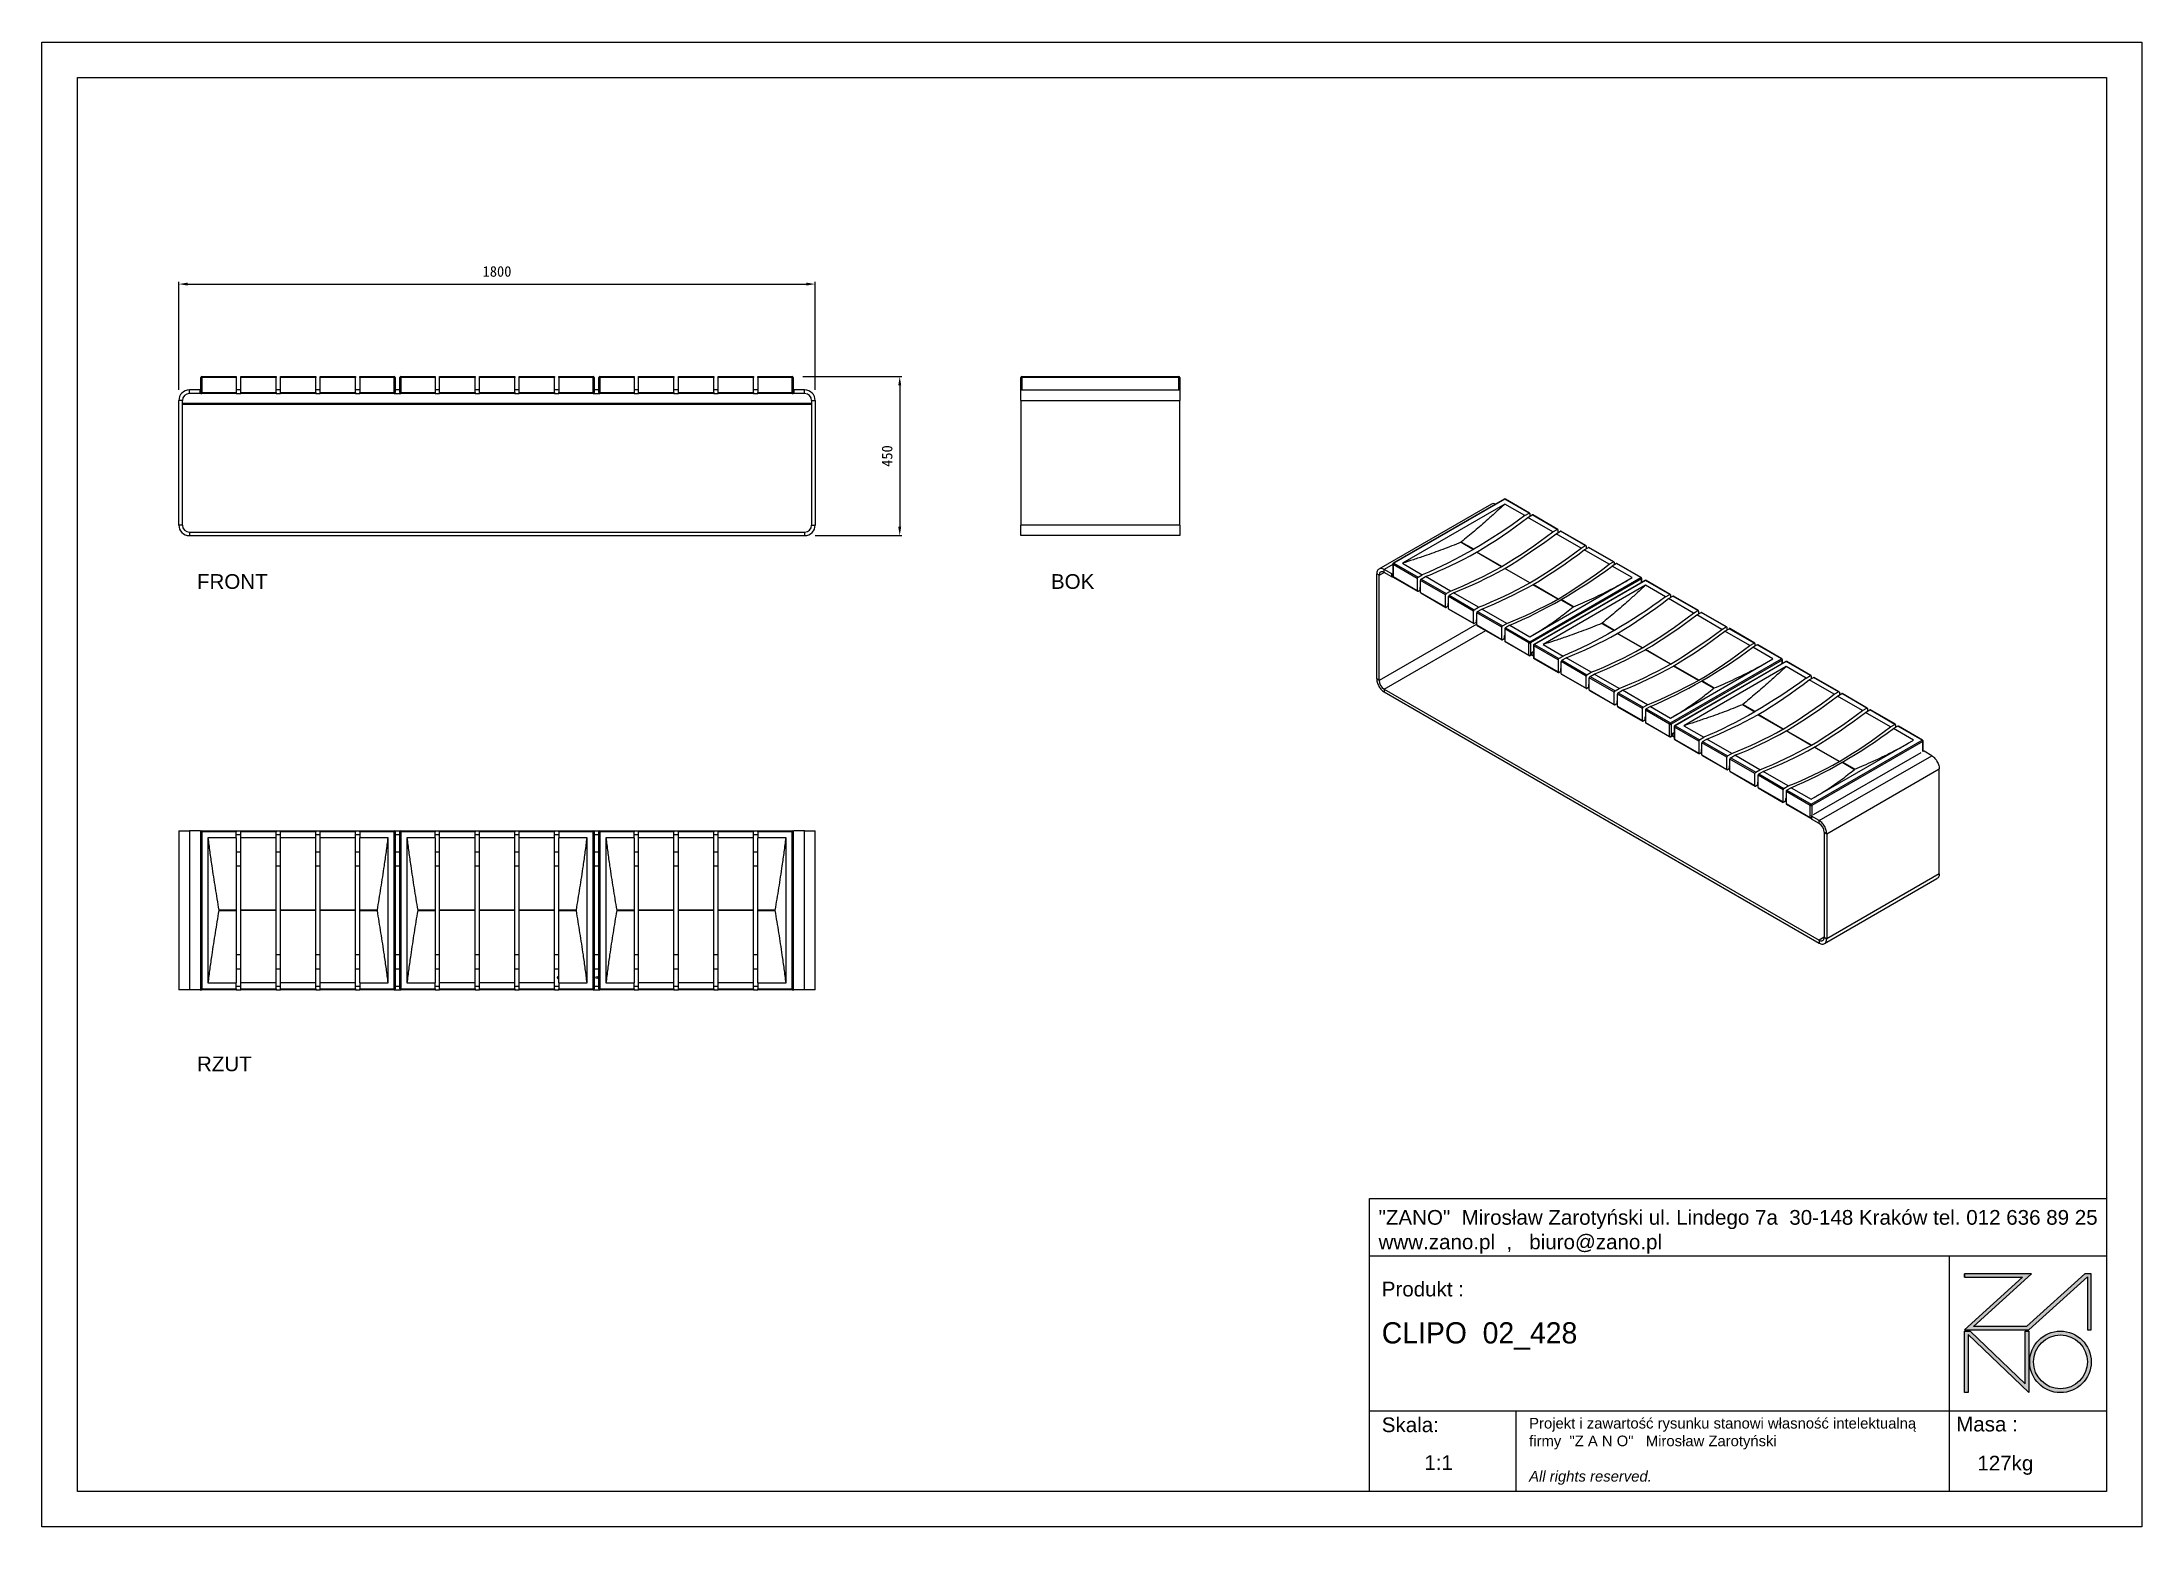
# Model space of a CAD drawing. Header units: millimetres. Extents: x -2612 to 3328, y -1825 to 2375.
import ezdxf

# ---------------------------------------------------------------- set-up
doc = ezdxf.new("R2010")
doc.units = ezdxf.units.MM
doc.header["$PDSIZE"] = -1
doc.layers.add('tabelka', color=155, linetype='Continuous')
doc.layers.add('WYMIAR', color=96, linetype='Continuous')
doc.dimstyles.new('1-1', dxfattribs={"dimtxt": 30, "dimasz": 25, "dimexe": 6.25, "dimexo": 30, "dimgap": 20.625, "dimtad": 1, "dimdec": 1, "dimtxsty": 'Standard', "dimcen": 0, "dimclrd": 2, "dimclre": 2, "dimclrt": 2, "dimadec": 0, "dimazin": 0, "dimtfac": 1, "dimtdec": 1, "dimtmove": 0, "dimatfit": 3, "dimfxl": 0, "dimarcsym": 0})

msp = doc.modelspace()

# ---------------------------------------------------------------- texts
at = {"layer": 'WYMIAR', "char_height": 41.5951, "width": 196.5247, "attachment_point": 1}
for s, insert in [('{\\f@Arial Unicode MS|b0|i0|c238|p34;FRONT}', (-2173.51, 870.2)), ('{\\f@Arial Unicode MS|b0|i0|c238|p34;BOK}', (242.05, 870.2)), ('{\\f@Arial Unicode MS|b0|i0|c238|p34;RZUT}', (-2173.51, -494.05))]:
    msp.add_mtext(s, dxfattribs=dict(at, insert=insert))

# ---------------------------------------------------------------- blocks, each defined once
blk = doc.blocks.new('zano')
at = {"layer": 'Defpoints', "lineweight": 5}
for points in [[(6270.2, 3716.2), (6270.2, 3707.4), (6434.8, 3707.4), (6270.2, 3558.4), (6452.4, 3558.4), (6617.9, 3708.2), (6617.9, 3558.4), (6628.6, 3558.4), (6628.6, 3716.2), (6610.7, 3716.2), (6446.1, 3567.2), (6295.4, 3567.2), (6459.9, 3716.2), (6270.2, 3716.2), (6270.2, 3707.4)], [(6270.2, 3554.4), (6286.2, 3554.4), (6441.7, 3405.6), (6441.7, 3554.4), (6452.4, 3554.4), (6452.4, 3380.5), (6281, 3544.6), (6281, 3380.5), (6270.2, 3380.5)]]:
    blk.add_hatch(color=251, dxfattribs=at).paths.add_polyline_path(points)
h = blk.add_hatch(color=251, dxfattribs=at)
h.paths.add_polyline_path([(6454.7, 3467.4, 1), (6628.6, 3467.4, 1)])
h.paths.add_polyline_path([(6617.9, 3467.4, -1), (6465.4, 3467.4, -1)], flags=16)
at = {"layer": 'Defpoints', "color": 251, "lineweight": 5}
blk.add_lwpolyline([(6434.8, 3707.4), (6270.2, 3558.4), (6452.4, 3558.4), (6617.9, 3708.2), (6617.9, 3558.4), (6628.6, 3558.4), (6628.6, 3716.2), (6610.7, 3716.2), (6446.1, 3567.2), (6295.4, 3567.2), (6459.9, 3716.2), (6270.2, 3716.2), (6270.2, 3707.4), (6432.1, 3707.4)], dxfattribs=at)
for points in [[(6270.2, 3716.2), (6270.2, 3707.4), (6434.8, 3707.4), (6270.2, 3558.4), (6452.4, 3558.4), (6617.9, 3708.2), (6617.9, 3558.4), (6628.6, 3558.4), (6628.6, 3716.2), (6610.7, 3716.2), (6446.1, 3567.2), (6295.4, 3567.2), (6459.9, 3716.2), (6270.2, 3716.2), (6270.2, 3707.4)], [(6270.2, 3554.4), (6286.2, 3554.4), (6441.7, 3405.6), (6441.7, 3554.4), (6452.4, 3554.4), (6452.4, 3380.5), (6281, 3544.6), (6281, 3380.5), (6270.2, 3380.5)]]:
    blk.add_lwpolyline(points, close=True, dxfattribs=at)
for radius in [87, 76.3]:
    blk.add_circle((6541.7, 3467.4), radius, dxfattribs=at)
blk = doc.blocks.new('TABELA')
at = {"layer": 'tabelka', "lineweight": 5}
for p, q in [((4587.4, 3929.4), (6672.4, 3929.4)), ((4587.4, 3767.6), (4587.4, 3929.4)), ((4587.4, 3929.4), (6672.4, 3929.4)), ((6226.5, 3767.6), (6226.5, 3329)), ((4587.4, 3329), (6672.4, 3329)), ((5001.6, 3329), (5001.6, 3100.4)), ((6226.5, 3329), (6226.5, 3100.4))]:
    blk.add_line(p, q, dxfattribs=at)
blk.add_lwpolyline([(4587.4, 3767.6), (6672.4, 3767.6), (6672.4, 3100.4), (4587.4, 3100.4)], close=True, dxfattribs=at)
blk.add_blockref('zano', (0, 0))
at = {"layer": 'tabelka', "lineweight": 5, "attachment_point": 1}
for s, insert, char_height, width in [('{\\fArial|b0|i0|c238|p34;"ZANO"  Mirosław Zarotyński ul. Lindego 7a  30-148 Kraków tel. 012 636 89 25\\Pwww.zano.pl  ,   biuro@zano.pl}', (4613, 3896.9), 41.595, 2040.38), ('{\\fArial|b0|i0|c238|p34;Produkt : }', (4622, 3694.1), 41.595, 265.273), ('{\\fCentury Gothic|b0|i0|c238|p34;CLIPO  02_428 }', (4622, 3579.5), 60, 713.135), ('{\\fArial|b0|i0|c238|p34;Skala: }', (4622, 3310.3), 41.595, 191.675), ('{\\fArial|b0|i0|c238|p34;Masa :}', (6246.7, 3312.2), 41.595, 200.457), ('{\\fArial|b0|i0|c238|p34;1:1}', (4742.5, 3203.5), 41.595, 42.482), ('{\\fArial|b0|i0|c238|p34;127kg}', (6306.7, 3201.8), 41.595, 42.482)]:
    blk.add_mtext(s, dxfattribs=dict(at, insert=insert, char_height=char_height, width=width))
at = {"layer": 'tabelka', "color": 1, "lineweight": 5, "insert": (5038.9, 3308.9), "char_height": 30, "width": 1186.12, "attachment_point": 1}
blk.add_mtext('{\\fArial|b0|i0|c0|p34;Projekt i zawartość rysunku stanowi własność intelektualną firmy \\fArial|b0|i0|c238|p34; "Z A N O"   Mirosław Zarotyński\\fArial|b0|i1|c238|p34;\\P\\PAll rights reserved.}', dxfattribs=at)
blk = doc.blocks.new('*D7')
at = {"layer": 'Defpoints', "color": 0}
for p in [(-424.8, 1690.6), (-2224.8, 1361.2), (-424.8, 1361.2)]:
    blk.add_point(p, dxfattribs=at)
at = {"layer": 'WYMIAR', "color": 2, "lineweight": -2}
for p, q in [((-2224.8, 1391.2), (-2224.8, 1696.8)), ((-2199.8, 1690.6), (-449.8, 1690.6)), ((-424.8, 1391.2), (-424.8, 1696.8))]:
    blk.add_line(p, q, dxfattribs=at)
at = {"layer": 'WYMIAR', "color": 2}
for points in [[(-2199.8, 1694.7), (-2199.8, 1686.4), (-2224.8, 1690.6)], [(-449.8, 1694.7), (-449.8, 1686.4), (-424.8, 1690.6)]]:
    blk.add_solid(points, dxfattribs=at)
at = {"layer": 'WYMIAR', "color": 2, "insert": (-1324.8, 1726.2), "char_height": 30, "attachment_point": 5}
blk.add_mtext('1800', dxfattribs=at)
blk = doc.blocks.new('*D9')
at = {"layer": 'Defpoints', "color": 0}
for p in [(-490.2, 1429.2), (-454.8, 979.2), (-185.7, 979.2)]:
    blk.add_point(p, dxfattribs=at)
at = {"layer": 'WYMIAR', "color": 2, "lineweight": -2}
for p, q in [((-460.2, 1429.2), (-179.4, 1429.2)), ((-185.7, 1404.2), (-185.7, 1004.2)), ((-424.8, 979.2), (-179.4, 979.2))]:
    blk.add_line(p, q, dxfattribs=at)
at = {"layer": 'WYMIAR', "color": 2}
for points in [[(-189.8, 1404.2), (-181.5, 1404.2), (-185.7, 1429.2)], [(-189.8, 1004.2), (-181.5, 1004.2), (-185.7, 979.2)]]:
    blk.add_solid(points, dxfattribs=at)
at = {"layer": 'WYMIAR', "color": 2, "insert": (-221.3, 1204.2), "char_height": 30, "attachment_point": 5, "rotation": 90}
blk.add_mtext('450', dxfattribs=at)
blk = doc.blocks.new('FRONT')
for p, q in [((-2162.3, 1391.2), (-2162.3, 1426.2)), ((-2159.3, 1426.2), (-2162.3, 1426.2)), ((-2159.3, 1426.2), (-2159.3, 1429.2)), ((-2159.3, 1429.2), (-2062.3, 1429.2)), ((-2159.3, 1426.2), (-2159.3, 1384.2)), ((-2062.3, 1426.2), (-2159.3, 1426.2)), ((-2062.3, 1429.2), (-2062.3, 1426.2)), ((-2062.3, 1426.2), (-2062.3, 1384.2)), ((-2049.8, 1429.2), (-1949.8, 1429.2)), ((-2049.8, 1426.2), (-2049.8, 1429.2)), ((-1949.8, 1426.2), (-2049.8, 1426.2)), ((-2049.8, 1384.2), (-2049.8, 1426.2)), ((-1949.8, 1429.2), (-1949.8, 1426.2)), ((-1949.8, 1384.2), (-1949.8, 1426.2)), ((-1937.3, 1429.2), (-1837.3, 1429.2)), ((-1937.3, 1426.2), (-1937.3, 1429.2)), ((-1837.3, 1426.2), (-1937.3, 1426.2)), ((-1937.3, 1384.2), (-1937.3, 1426.2)), ((-1837.3, 1429.2), (-1837.3, 1426.2)), ((-1837.3, 1384.2), (-1837.3, 1426.2)), ((-1824.8, 1429.2), (-1724.8, 1429.2)), ((-1824.8, 1426.2), (-1824.8, 1429.2)), ((-1724.8, 1426.2), (-1824.8, 1426.2)), ((-1824.8, 1384.2), (-1824.8, 1426.2)), ((-1724.8, 1429.2), (-1724.8, 1426.2)), ((-1724.8, 1384.2), (-1724.8, 1426.2)), ((-1712.8, 1429.2), (-1615.8, 1429.2)), ((-1712.8, 1426.2), (-1712.8, 1429.2)), ((-1615.8, 1426.2), (-1712.8, 1426.2)), ((-1712.8, 1426.2), (-1712.8, 1384.2)), ((-1615.8, 1429.2), (-1615.8, 1426.2)), ((-1615.8, 1384.2), (-1615.8, 1426.2)), ((-1612.8, 1426.2), (-1615.8, 1426.2)), ((-1612.8, 1426.2), (-1612.8, 1384.2)), ((-1596.5, 1426.2), (-1599.5, 1426.2)), ((-1599.5, 1384.2), (-1599.5, 1426.2)), ((-1596.5, 1426.2), (-1596.5, 1429.2)), ((-1596.5, 1429.2), (-1499.5, 1429.2)), ((-1499.5, 1426.2), (-1596.5, 1426.2)), ((-1596.5, 1426.2), (-1596.5, 1384.2)), ((-1499.5, 1429.2), (-1499.5, 1426.2)), ((-1499.5, 1426.2), (-1499.5, 1384.2)), ((-1487, 1429.2), (-1387, 1429.2)), ((-1487, 1426.2), (-1487, 1429.2)), ((-1387, 1426.2), (-1487, 1426.2)), ((-1487, 1384.2), (-1487, 1426.2)), ((-1387, 1429.2), (-1387, 1426.2)), ((-1387, 1384.2), (-1387, 1426.2)), ((-1374.5, 1429.2), (-1274.5, 1429.2)), ((-1374.5, 1426.2), (-1374.5, 1429.2)), ((-1274.5, 1426.2), (-1374.5, 1426.2)), ((-1374.5, 1384.2), (-1374.5, 1426.2)), ((-1274.5, 1429.2), (-1274.5, 1426.2)), ((-1274.5, 1384.2), (-1274.5, 1426.2)), ((-1262, 1429.2), (-1162, 1429.2)), ((-1262, 1426.2), (-1262, 1429.2)), ((-1162, 1426.2), (-1262, 1426.2)), ((-1262, 1384.2), (-1262, 1426.2)), ((-1162, 1429.2), (-1162, 1426.2)), ((-1162, 1384.2), (-1162, 1426.2)), ((-1150, 1429.2), (-1053, 1429.2)), ((-1150, 1426.2), (-1150, 1429.2)), ((-1053, 1426.2), (-1150, 1426.2)), ((-1150, 1426.2), (-1150, 1384.2)), ((-1053, 1429.2), (-1053, 1426.2)), ((-1050, 1426.2), (-1053, 1426.2)), ((-1053, 1384.2), (-1053, 1426.2)), ((-1050, 1426.2), (-1050, 1384.2)), ((-1036.7, 1384.2), (-1036.7, 1426.2)), ((-1033.7, 1426.2), (-1036.7, 1426.2)), ((-1033.7, 1426.2), (-1033.7, 1429.2)), ((-1033.7, 1429.2), (-936.7, 1429.2)), ((-1033.7, 1426.2), (-1033.7, 1384.2)), ((-936.7, 1426.2), (-1033.7, 1426.2)), ((-936.7, 1429.2), (-936.7, 1426.2)), ((-936.7, 1426.2), (-936.7, 1384.2)), ((-924.2, 1426.2), (-924.2, 1429.2)), ((-924.2, 1429.2), (-824.2, 1429.2)), ((-824.2, 1426.2), (-924.2, 1426.2)), ((-924.2, 1384.2), (-924.2, 1426.2)), ((-824.2, 1429.2), (-824.2, 1426.2)), ((-824.2, 1384.2), (-824.2, 1426.2)), ((-811.7, 1426.2), (-811.7, 1429.2)), ((-811.7, 1429.2), (-711.7, 1429.2)), ((-711.7, 1426.2), (-811.7, 1426.2)), ((-811.7, 1384.2), (-811.7, 1426.2)), ((-711.7, 1429.2), (-711.7, 1426.2)), ((-711.7, 1384.2), (-711.7, 1426.2)), ((-699.2, 1426.2), (-699.2, 1429.2)), ((-699.2, 1429.2), (-599.2, 1429.2)), ((-599.2, 1426.2), (-699.2, 1426.2)), ((-699.2, 1384.2), (-699.2, 1426.2)), ((-599.2, 1429.2), (-599.2, 1426.2)), ((-599.2, 1384.2), (-599.2, 1426.2)), ((-587.2, 1429.2), (-490.2, 1429.2)), ((-587.2, 1426.2), (-587.2, 1429.2)), ((-490.2, 1426.2), (-587.2, 1426.2)), ((-587.2, 1426.2), (-587.2, 1384.2)), ((-490.2, 1429.2), (-490.2, 1426.2)), ((-490.2, 1384.2), (-490.2, 1426.2)), ((-487.2, 1426.2), (-490.2, 1426.2)), ((-487.2, 1426.2), (-487.2, 1391.2)), ((-2194.8, 1381.2), (-2194.8, 1391.2)), ((-2164.3, 1391.2), (-2194.8, 1391.2)), ((-2164.3, 1381.2), (-2194.8, 1381.2)), ((-2164.3, 1381.2), (-2164.3, 1391.2)), ((-2164.3, 1391.2), (-2162.3, 1391.2)), ((-2162.3, 1381.2), (-2164.3, 1381.2)), ((-2162.3, 1391.2), (-2162.3, 1381.2)), ((-2159.3, 1384.2), (-2162.3, 1384.2)), ((-2162.3, 1381.2), (-2159.3, 1381.2)), ((-2159.3, 1381.2), (-2159.3, 1384.2)), ((-2159.3, 1384.2), (-2062.3, 1384.2)), ((-2062.3, 1381.2), (-2159.3, 1381.2)), ((-2049.8, 1391.2), (-2062.3, 1391.2)), ((-2062.3, 1384.2), (-2062.3, 1381.2)), ((-2062.3, 1381.2), (-2049.8, 1381.2)), ((-2049.8, 1384.2), (-1949.8, 1384.2)), ((-2049.8, 1381.2), (-2049.8, 1384.2)), ((-1949.8, 1381.2), (-2049.8, 1381.2)), ((-1937.3, 1391.2), (-1949.8, 1391.2)), ((-1949.8, 1384.2), (-1949.8, 1381.2)), ((-1949.8, 1381.2), (-1937.3, 1381.2)), ((-1937.3, 1384.2), (-1837.3, 1384.2)), ((-1937.3, 1381.2), (-1937.3, 1384.2)), ((-1837.3, 1381.2), (-1937.3, 1381.2)), ((-1824.8, 1391.2), (-1837.3, 1391.2)), ((-1837.3, 1384.2), (-1837.3, 1381.2)), ((-1837.3, 1381.2), (-1824.8, 1381.2)), ((-1824.8, 1384.2), (-1724.8, 1384.2)), ((-1824.8, 1381.2), (-1824.8, 1384.2)), ((-1724.8, 1381.2), (-1824.8, 1381.2)), ((-1712.8, 1391.2), (-1724.8, 1391.2)), ((-1724.8, 1384.2), (-1724.8, 1381.2)), ((-1724.8, 1381.2), (-1712.8, 1381.2)), ((-1712.8, 1384.2), (-1615.8, 1384.2)), ((-1712.8, 1381.2), (-1712.8, 1384.2)), ((-1615.8, 1381.2), (-1712.8, 1381.2)), ((-1612.8, 1384.2), (-1615.8, 1384.2)), ((-1615.8, 1384.2), (-1615.8, 1381.2)), ((-1615.8, 1381.2), (-1596.5, 1381.2)), ((-1599.5, 1391.2), (-1612.8, 1391.2)), ((-1596.5, 1384.2), (-1599.5, 1384.2)), ((-1596.5, 1381.2), (-1596.5, 1384.2)), ((-1596.5, 1384.2), (-1499.5, 1384.2)), ((-1499.5, 1381.2), (-1596.5, 1381.2)), ((-1487, 1391.2), (-1499.5, 1391.2)), ((-1499.5, 1384.2), (-1499.5, 1381.2)), ((-1499.5, 1381.2), (-1487, 1381.2)), ((-1487, 1384.2), (-1387, 1384.2)), ((-1487, 1381.2), (-1487, 1384.2)), ((-1387, 1381.2), (-1487, 1381.2)), ((-1374.5, 1391.2), (-1387, 1391.2)), ((-1387, 1384.2), (-1387, 1381.2)), ((-1387, 1381.2), (-1374.5, 1381.2)), ((-1374.5, 1384.2), (-1274.5, 1384.2)), ((-1374.5, 1381.2), (-1374.5, 1384.2)), ((-1274.5, 1381.2), (-1374.5, 1381.2)), ((-1262, 1391.2), (-1274.5, 1391.2)), ((-1274.5, 1384.2), (-1274.5, 1381.2)), ((-1274.5, 1381.2), (-1262, 1381.2)), ((-1262, 1384.2), (-1162, 1384.2)), ((-1262, 1381.2), (-1262, 1384.2)), ((-1162, 1381.2), (-1262, 1381.2)), ((-1150, 1391.2), (-1162, 1391.2)), ((-1162, 1384.2), (-1162, 1381.2)), ((-1162, 1381.2), (-1150, 1381.2)), ((-1150, 1384.2), (-1053, 1384.2)), ((-1150, 1381.2), (-1150, 1384.2)), ((-1053, 1381.2), (-1150, 1381.2)), ((-1053, 1384.2), (-1053, 1381.2)), ((-1050, 1384.2), (-1053, 1384.2)), ((-1053, 1381.2), (-1033.7, 1381.2)), ((-1036.7, 1391.2), (-1050, 1391.2)), ((-1033.7, 1384.2), (-1036.7, 1384.2)), ((-1033.7, 1381.2), (-1033.7, 1384.2)), ((-1033.7, 1384.2), (-936.7, 1384.2)), ((-936.7, 1381.2), (-1033.7, 1381.2)), ((-924.2, 1391.2), (-936.7, 1391.2)), ((-936.7, 1384.2), (-936.7, 1381.2)), ((-936.7, 1381.2), (-924.2, 1381.2)), ((-924.2, 1384.2), (-824.2, 1384.2)), ((-924.2, 1381.2), (-924.2, 1384.2)), ((-824.2, 1381.2), (-924.2, 1381.2)), ((-811.7, 1391.2), (-824.2, 1391.2)), ((-824.2, 1384.2), (-824.2, 1381.2)), ((-824.2, 1381.2), (-811.7, 1381.2)), ((-811.7, 1384.2), (-711.7, 1384.2)), ((-811.7, 1381.2), (-811.7, 1384.2)), ((-711.7, 1381.2), (-811.7, 1381.2)), ((-699.2, 1391.2), (-711.7, 1391.2)), ((-711.7, 1384.2), (-711.7, 1381.2)), ((-711.7, 1381.2), (-699.2, 1381.2)), ((-699.2, 1384.2), (-599.2, 1384.2)), ((-699.2, 1381.2), (-699.2, 1384.2)), ((-599.2, 1381.2), (-699.2, 1381.2)), ((-587.2, 1391.2), (-599.2, 1391.2)), ((-599.2, 1384.2), (-599.2, 1381.2)), ((-599.2, 1381.2), (-587.2, 1381.2)), ((-587.2, 1384.2), (-490.2, 1384.2)), ((-587.2, 1381.2), (-587.2, 1384.2)), ((-490.2, 1381.2), (-587.2, 1381.2)), ((-490.2, 1384.2), (-490.2, 1381.2)), ((-487.3, 1384.2), (-490.2, 1384.2)), ((-490.2, 1381.2), (-487.3, 1381.2)), ((-487.3, 1381.2), (-487.3, 1391.2)), ((-487.3, 1391.2), (-485.3, 1391.2)), ((-485.3, 1381.2), (-487.3, 1381.2)), ((-485.3, 1391.2), (-485.3, 1381.2)), ((-454.8, 1391.2), (-485.3, 1391.2)), ((-454.8, 1381.2), (-485.3, 1381.2)), ((-454.8, 1381.2), (-454.8, 1391.2)), ((-2214.8, 1361.2), (-2224.8, 1361.2)), ((-2224.8, 1179.2), (-2224.8, 1361.2)), ((-2214.8, 1179.2), (-2214.8, 1361.2)), ((-2214.8, 1354.2), (-434.8, 1354.2)), ((-2214.8, 1351.2), (-434.8, 1351.2)), ((-434.8, 1361.2), (-424.8, 1361.2)), ((-434.8, 1361.2), (-434.8, 1179.2)), ((-424.8, 1361.2), (-424.8, 1179.2)), ((-2224.8, 1009.2), (-2224.8, 1191.2)), ((-2214.8, 1009.2), (-2214.8, 1191.2)), ((-434.8, 1191.2), (-434.8, 1009.2)), ((-424.8, 1191.2), (-424.8, 1009.2)), ((-2214.8, 1009.2), (-2224.8, 1009.2)), ((-2194.8, 989.2), (-2194.8, 979.2)), ((-2194.8, 989.2), (-454.8, 989.2)), ((-2194.8, 979.2), (-454.8, 979.2)), ((-454.8, 989.2), (-454.8, 979.2)), ((-434.8, 1009.2), (-424.8, 1009.2))]:
    blk.add_line(p, q)
for centre, radius, start, end in [((-2159.3, 1426.2), 3, 90, 180), ((-1615.8, 1426.2), 3, 0, 90), ((-1596.5, 1426.2), 3, 90, 180), ((-1053, 1426.2), 3, 0, 90), ((-1033.7, 1426.2), 3, 90, 180), ((-490.2, 1426.2), 3, 0, 90), ((-2194.8, 1361.2), 30, 90, 180), ((-2194.8, 1361.2), 20, 90, 180), ((-2159.3, 1384.2), 3, 180, 270), ((-1615.8, 1384.2), 3, 270, 0), ((-1596.5, 1384.2), 3, 180, 270), ((-1053, 1384.2), 3, 270, 0), ((-1033.7, 1384.2), 3, 180, 270), ((-490.2, 1384.2), 3, 270, 345.16489), ((-454.8, 1361.2), 30, 0, 90), ((-454.8, 1361.2), 20, 0, 90), ((-2194.8, 1009.2), 30, 180, 270), ((-2194.8, 1009.2), 20, 180, 270), ((-454.8, 1009.2), 30, 270, 0), ((-454.8, 1009.2), 20, 270, 0)]:
    blk.add_arc(centre, radius, start, end)
blk = doc.blocks.new('BOK')
for p, q in [((156.9, 1391.2), (156.9, 1426.2)), ((159.9, 1426.2), (156.9, 1426.2)), ((159.9, 1426.2), (159.9, 1429.2)), ((159.9, 1429.2), (603.9, 1429.2)), ((603.9, 1426.2), (159.9, 1426.2)), ((159.9, 1426.2), (159.9, 1391.2)), ((603.9, 1429.2), (603.9, 1426.2)), ((606.9, 1426.2), (603.9, 1426.2)), ((603.9, 1391.2), (603.9, 1426.2)), ((606.9, 1426.2), (606.9, 1391.2)), ((156.9, 1361.2), (156.9, 1391.2)), ((156.9, 1391.2), (606.9, 1391.2)), ((606.9, 1391.2), (606.9, 1361.2)), ((156.9, 1361.2), (156.9, 1179.2)), ((156.9, 1361.2), (606.9, 1361.2)), ((606.9, 1179.2), (606.9, 1361.2)), ((156.9, 1191.2), (156.9, 1009.2)), ((606.9, 1009.2), (606.9, 1191.2)), ((606.9, 1009.2), (156.9, 1009.2)), ((156.9, 979.2), (156.9, 1009.2)), ((606.9, 979.2), (156.9, 979.2)), ((606.9, 1009.2), (606.9, 979.2))]:
    blk.add_line(p, q)
for centre, start, end in [((159.9, 1426.2), 90, 180), ((603.9, 1426.2), 0, 90)]:
    blk.add_arc(centre, 3, start, end)
blk = doc.blocks.new('RZUT')
for p, q in [((-2224.8, 144.3), (-2224.8, -305.7)), ((-2224.8, 144.3), (-2194.8, 144.3)), ((-2194.8, 144.3), (-2194.8, -305.7)), ((-2164.3, 144.3), (-2194.8, 144.3)), ((-2164.3, 144.3), (-2159.3, 144.3)), ((-2162.3, 142.3), (-2162.3, 141.3)), ((-2162.3, -302.7), (-2162.3, 141.3)), ((-2162.3, 141.3), (-2159.3, 141.3)), ((-2159.3, 141.3), (-2159.3, 144.3)), ((-2159.3, 144.3), (-2062.3, 144.3)), ((-2159.3, 141.3), (-2159.3, -302.7)), ((-2062.3, 141.3), (-2159.3, 141.3)), ((-2062.3, 124.3), (-2142.3, 124.3)), ((-2142.3, 124.3), (-2142.3, -285.7)), ((-2062.3, 144.3), (-2049.8, 144.3)), ((-2062.3, 144.3), (-2062.3, 141.3)), ((-2062.3, 124.3), (-2062.3, 141.3)), ((-2062.3, 134.3), (-2049.8, 134.3)), ((-2062.3, 124.3), (-2062.3, -80.2)), ((-2049.8, 144.3), (-1949.8, 144.3)), ((-2049.8, 141.3), (-2049.8, 144.3)), ((-1949.8, 141.3), (-2049.8, 141.3)), ((-2049.8, 124.3), (-2049.8, 141.3)), ((-1949.8, 124.3), (-2049.8, 124.3)), ((-2049.8, -80.1), (-2049.8, 124.3)), ((-1949.8, 144.3), (-1937.3, 144.3)), ((-1949.8, 144.3), (-1949.8, 141.3)), ((-1949.8, 124.3), (-1949.8, 141.3)), ((-1949.8, 134.3), (-1937.3, 134.3)), ((-1949.8, -80.1), (-1949.8, 124.3)), ((-1937.3, 141.3), (-1937.3, 144.3)), ((-1937.3, 144.3), (-1837.3, 144.3)), ((-1837.3, 141.3), (-1937.3, 141.3)), ((-1937.3, 124.3), (-1937.3, 141.3)), ((-1837.3, 124.3), (-1937.3, 124.3)), ((-1937.3, -80.1), (-1937.3, 124.3)), ((-1837.3, 144.3), (-1824.8, 144.3)), ((-1837.3, 144.3), (-1837.3, 141.3)), ((-1837.3, 124.3), (-1837.3, 141.3)), ((-1837.3, 134.3), (-1824.8, 134.3)), ((-1837.3, -80.1), (-1837.3, 124.3)), ((-1824.8, 141.3), (-1824.8, 144.3)), ((-1824.8, 144.3), (-1724.8, 144.3)), ((-1724.8, 141.3), (-1824.8, 141.3)), ((-1824.8, 124.3), (-1824.8, 141.3)), ((-1724.8, 124.3), (-1824.8, 124.3)), ((-1824.8, -80.1), (-1824.8, 124.3)), ((-1724.8, 144.3), (-1712.8, 144.3)), ((-1724.8, 144.3), (-1724.8, 141.3)), ((-1724.8, 124.3), (-1724.8, 141.3)), ((-1724.8, 134.3), (-1712.8, 134.3)), ((-1724.8, -80.1), (-1724.8, 124.3)), ((-1712.8, 144.3), (-1615.8, 144.3)), ((-1712.8, 141.3), (-1712.8, 144.3)), ((-1615.8, 141.3), (-1712.8, 141.3)), ((-1712.8, 141.3), (-1712.8, 124.3)), ((-1712.8, -80.2), (-1712.8, 124.3)), ((-1632.8, 124.3), (-1712.8, 124.3)), ((-1632.8, -285.7), (-1632.8, 124.3)), ((-1615.8, 144.3), (-1596.5, 144.3)), ((-1615.8, 144.3), (-1615.8, 141.3)), ((-1615.8, -302.7), (-1615.8, 141.3)), ((-1615.8, 141.3), (-1612.8, 141.3)), ((-1612.8, 141.3), (-1612.8, -302.7)), ((-1612.8, 134.3), (-1599.5, 134.3)), ((-1599.5, 141.3), (-1596.5, 141.3)), ((-1599.5, -302.7), (-1599.5, 141.3)), ((-1596.5, 141.3), (-1596.5, 144.3)), ((-1596.5, 144.3), (-1499.5, 144.3)), ((-1596.5, 141.3), (-1596.5, -302.7)), ((-1499.5, 141.3), (-1596.5, 141.3)), ((-1499.5, 124.3), (-1579.5, 124.3)), ((-1579.5, 124.3), (-1579.5, -285.7)), ((-1499.5, 144.3), (-1487, 144.3)), ((-1499.5, 144.3), (-1499.5, 141.3)), ((-1499.5, 124.3), (-1499.5, 141.3)), ((-1499.5, 134.3), (-1487, 134.3)), ((-1499.5, 124.3), (-1499.5, -80.2)), ((-1487, 144.3), (-1387, 144.3)), ((-1487, 141.3), (-1487, 144.3)), ((-1387, 141.3), (-1487, 141.3)), ((-1487, 124.3), (-1487, 141.3)), ((-1387, 124.3), (-1487, 124.3)), ((-1487, -80.1), (-1487, 124.3)), ((-1387, 144.3), (-1374.5, 144.3)), ((-1387, 144.3), (-1387, 141.3)), ((-1387, 124.3), (-1387, 141.3)), ((-1387, 134.3), (-1374.5, 134.3)), ((-1387, -80.1), (-1387, 124.3)), ((-1374.5, 141.3), (-1374.5, 144.3)), ((-1374.5, 144.3), (-1274.5, 144.3)), ((-1274.5, 141.3), (-1374.5, 141.3)), ((-1374.5, 124.3), (-1374.5, 141.3)), ((-1274.5, 124.3), (-1374.5, 124.3)), ((-1374.5, -80.1), (-1374.5, 124.3)), ((-1274.5, 144.3), (-1262, 144.3)), ((-1274.5, 144.3), (-1274.5, 141.3)), ((-1274.5, 124.3), (-1274.5, 141.3)), ((-1274.5, 134.3), (-1262, 134.3)), ((-1274.5, -80.1), (-1274.5, 124.3)), ((-1262, 144.3), (-1162, 144.3)), ((-1262, 141.3), (-1262, 144.3)), ((-1262, 124.3), (-1262, 141.3)), ((-1162, 141.3), (-1262, 141.3)), ((-1162, 124.3), (-1262, 124.3)), ((-1262, -80.1), (-1262, 124.3)), ((-1162, 144.3), (-1150, 144.3)), ((-1162, 144.3), (-1162, 141.3)), ((-1162, 124.3), (-1162, 141.3)), ((-1162, 134.3), (-1150, 134.3)), ((-1162, -80.1), (-1162, 124.3)), ((-1150, 144.3), (-1053, 144.3)), ((-1150, 141.3), (-1150, 144.3)), ((-1150, 141.3), (-1150, 124.3)), ((-1053, 141.3), (-1150, 141.3)), ((-1150, -80.2), (-1150, 124.3)), ((-1070, 124.3), (-1150, 124.3)), ((-1070, -285.7), (-1070, 124.3)), ((-1053, 144.3), (-1033.7, 144.3)), ((-1053, 144.3), (-1053, 141.3)), ((-1053, 141.3), (-1050, 141.3)), ((-1053, -302.7), (-1053, 141.3)), ((-1050, 141.3), (-1050, -302.7)), ((-1050, 134.3), (-1036.7, 134.3)), ((-1036.7, 141.3), (-1033.7, 141.3)), ((-1036.7, -302.7), (-1036.7, 141.3)), ((-1033.7, 141.3), (-1033.7, 144.3)), ((-1033.7, 144.3), (-936.7, 144.3)), ((-1033.7, 141.3), (-1033.7, -302.7)), ((-936.7, 141.3), (-1033.7, 141.3)), ((-1016.7, 124.3), (-1016.7, -285.7)), ((-936.7, 124.3), (-1016.7, 124.3)), ((-936.7, 144.3), (-924.2, 144.3)), ((-936.7, 144.3), (-936.7, 141.3)), ((-936.7, 124.3), (-936.7, 141.3)), ((-936.7, 134.3), (-924.2, 134.3)), ((-936.7, 124.3), (-936.7, -80.2)), ((-924.2, 144.3), (-824.2, 144.3)), ((-924.2, 141.3), (-924.2, 144.3)), ((-824.2, 141.3), (-924.2, 141.3)), ((-924.2, 124.3), (-924.2, 141.3)), ((-824.2, 124.3), (-924.2, 124.3)), ((-924.2, -80.1), (-924.2, 124.3)), ((-824.2, 144.3), (-811.7, 144.3)), ((-824.2, 144.3), (-824.2, 141.3)), ((-824.2, 124.3), (-824.2, 141.3)), ((-824.2, 134.3), (-811.7, 134.3)), ((-824.2, -80.1), (-824.2, 124.3)), ((-811.7, 141.3), (-811.7, 144.3)), ((-811.7, 144.3), (-711.7, 144.3)), ((-711.7, 141.3), (-811.7, 141.3)), ((-811.7, 124.3), (-811.7, 141.3)), ((-711.7, 124.3), (-811.7, 124.3)), ((-811.7, -80.1), (-811.7, 124.3)), ((-711.7, 144.3), (-699.2, 144.3)), ((-711.7, 144.3), (-711.7, 141.3)), ((-711.7, 124.3), (-711.7, 141.3)), ((-711.7, 134.3), (-699.2, 134.3)), ((-711.7, -80.1), (-711.7, 124.3)), ((-699.2, 144.3), (-599.2, 144.3)), ((-699.2, 141.3), (-699.2, 144.3)), ((-699.2, 124.3), (-699.2, 141.3)), ((-599.2, 141.3), (-699.2, 141.3)), ((-599.2, 124.3), (-699.2, 124.3)), ((-699.2, -80.1), (-699.2, 124.3)), ((-599.2, 144.3), (-587.2, 144.3)), ((-599.2, 144.3), (-599.2, 141.3)), ((-599.2, 124.3), (-599.2, 141.3)), ((-599.2, 134.3), (-587.2, 134.3)), ((-599.2, -80.1), (-599.2, 124.3)), ((-587.2, 144.3), (-490.2, 144.3)), ((-587.2, 141.3), (-587.2, 144.3)), ((-490.2, 141.3), (-587.2, 141.3)), ((-587.2, 141.3), (-587.2, 124.3)), ((-587.2, -80.2), (-587.2, 124.3)), ((-507.2, 124.3), (-587.2, 124.3)), ((-507.2, -285.7), (-507.2, 124.3)), ((-490.2, 144.3), (-485.3, 144.3)), ((-490.2, 144.3), (-490.2, 141.3)), ((-490.2, -302.7), (-490.2, 141.3)), ((-490.2, 141.3), (-487.2, 141.3)), ((-487.3, 142.1), (-487.3, 142.3)), ((-487.2, 141.3), (-487.2, -302.7)), ((-454.8, 144.3), (-485.3, 144.3)), ((-454.8, -305.7), (-454.8, 144.3)), ((-454.8, 144.3), (-424.8, 144.3)), ((-424.8, -305.7), (-424.8, 144.3)), ((-2049.8, 84.3), (-2062.3, 84.3)), ((-1937.3, 84.3), (-1949.8, 84.3)), ((-1824.8, 84.3), (-1837.3, 84.3)), ((-1712.8, 84.3), (-1724.8, 84.3)), ((-1599.5, 84.3), (-1612.8, 84.3)), ((-1487, 84.3), (-1499.5, 84.3)), ((-1374.5, 84.3), (-1387, 84.3)), ((-1262, 84.3), (-1274.5, 84.3)), ((-1150, 84.3), (-1162, 84.3)), ((-1036.7, 84.3), (-1050, 84.3)), ((-924.2, 84.3), (-936.7, 84.3)), ((-811.7, 84.3), (-824.2, 84.3)), ((-699.2, 84.3), (-711.7, 84.3)), ((-587.2, 84.3), (-599.2, 84.3)), ((-2049.8, 44.3), (-2062.3, 44.3)), ((-1937.3, 44.3), (-1949.8, 44.3)), ((-1824.8, 44.3), (-1837.3, 44.3)), ((-1712.8, 44.3), (-1724.8, 44.3)), ((-1599.5, 44.3), (-1612.8, 44.3)), ((-1487, 44.3), (-1499.5, 44.3)), ((-1374.5, 44.3), (-1387, 44.3)), ((-1262, 44.3), (-1274.5, 44.3)), ((-1150, 44.3), (-1162, 44.3)), ((-1036.7, 44.3), (-1050, 44.3)), ((-924.2, 44.3), (-936.7, 44.3)), ((-811.7, 44.3), (-824.2, 44.3)), ((-699.2, 44.3), (-711.7, 44.3)), ((-587.2, 44.3), (-599.2, 44.3)), ((-2062.3, -80.2), (-2111.9, -80.2)), ((-2111.9, -80.2), (-2111.9, -81.2)), ((-2111.9, -81.2), (-2062.3, -81.2)), ((-2062.3, -80.2), (-2062.3, -81.2)), ((-2062.3, -81.2), (-2062.3, -285.7)), ((-1949.8, -80.1), (-2049.8, -80.1)), ((-2049.8, -81.2), (-2049.8, -80.1)), ((-1949.8, -81.2), (-2049.8, -81.2)), ((-2049.8, -285.7), (-2049.8, -81.2)), ((-1949.8, -81.2), (-1949.8, -80.1)), ((-1949.8, -285.7), (-1949.8, -81.2)), ((-1837.3, -80.1), (-1937.3, -80.1)), ((-1937.3, -81.2), (-1937.3, -80.1)), ((-1837.3, -81.2), (-1937.3, -81.2)), ((-1937.3, -285.7), (-1937.3, -81.2)), ((-1837.3, -81.2), (-1837.3, -80.1)), ((-1837.3, -285.7), (-1837.3, -81.2)), ((-1724.8, -80.1), (-1824.8, -80.1)), ((-1824.8, -81.2), (-1824.8, -80.1)), ((-1724.8, -81.2), (-1824.8, -81.2)), ((-1824.8, -285.7), (-1824.8, -81.2)), ((-1724.8, -81.2), (-1724.8, -80.1)), ((-1724.8, -285.7), (-1724.8, -81.2)), ((-1663.2, -80.2), (-1712.8, -80.2)), ((-1712.8, -81.2), (-1712.8, -80.2)), ((-1712.8, -285.7), (-1712.8, -81.2)), ((-1712.8, -81.2), (-1663.2, -81.2)), ((-1663.2, -81.2), (-1663.2, -80.2)), ((-1499.5, -80.2), (-1549.1, -80.2)), ((-1549.1, -80.2), (-1549.1, -81.2)), ((-1549.1, -81.2), (-1499.5, -81.2)), ((-1499.5, -80.2), (-1499.5, -81.2)), ((-1499.5, -81.2), (-1499.5, -285.7)), ((-1387, -80.1), (-1487, -80.1)), ((-1487, -81.2), (-1487, -80.1)), ((-1387, -81.2), (-1487, -81.2)), ((-1487, -285.7), (-1487, -81.2)), ((-1387, -81.2), (-1387, -80.1)), ((-1387, -285.7), (-1387, -81.2)), ((-1274.5, -80.1), (-1374.5, -80.1)), ((-1374.5, -81.2), (-1374.5, -80.1)), ((-1274.5, -81.2), (-1374.5, -81.2)), ((-1374.5, -285.7), (-1374.5, -81.2)), ((-1274.5, -81.2), (-1274.5, -80.1)), ((-1274.5, -285.7), (-1274.5, -81.2)), ((-1162, -80.1), (-1262, -80.1)), ((-1262, -81.2), (-1262, -80.1)), ((-1162, -81.2), (-1262, -81.2)), ((-1262, -285.7), (-1262, -81.2)), ((-1162, -81.2), (-1162, -80.1)), ((-1162, -285.7), (-1162, -81.2)), ((-1100.4, -80.2), (-1150, -80.2)), ((-1150, -81.2), (-1150, -80.2)), ((-1150, -285.7), (-1150, -81.2)), ((-1150, -81.2), (-1100.4, -81.2)), ((-1100.4, -81.2), (-1100.4, -80.2)), ((-986.3, -80.2), (-986.3, -81.2)), ((-936.7, -80.2), (-986.3, -80.2)), ((-986.3, -81.2), (-936.7, -81.2)), ((-936.7, -80.2), (-936.7, -81.2)), ((-936.7, -81.2), (-936.7, -285.7)), ((-824.2, -80.1), (-924.2, -80.1)), ((-924.2, -81.2), (-924.2, -80.1)), ((-824.2, -81.2), (-924.2, -81.2)), ((-924.2, -285.7), (-924.2, -81.2)), ((-824.2, -81.2), (-824.2, -80.1)), ((-824.2, -285.7), (-824.2, -81.2)), ((-711.7, -80.1), (-811.7, -80.1)), ((-811.7, -81.2), (-811.7, -80.1)), ((-711.7, -81.2), (-811.7, -81.2)), ((-811.7, -285.7), (-811.7, -81.2)), ((-711.7, -81.2), (-711.7, -80.1)), ((-711.7, -285.7), (-711.7, -81.2)), ((-599.2, -80.1), (-699.2, -80.1)), ((-699.2, -81.2), (-699.2, -80.1)), ((-599.2, -81.2), (-699.2, -81.2)), ((-699.2, -285.7), (-699.2, -81.2)), ((-599.2, -81.2), (-599.2, -80.1)), ((-599.2, -285.7), (-599.2, -81.2)), ((-537.6, -80.2), (-587.2, -80.2)), ((-587.2, -81.2), (-587.2, -80.2)), ((-587.2, -285.7), (-587.2, -81.2)), ((-587.2, -81.2), (-537.6, -81.2)), ((-537.6, -81.2), (-537.6, -80.2)), ((-2062.3, -205.7), (-2049.8, -205.7)), ((-1949.8, -205.7), (-1937.3, -205.7)), ((-1837.3, -205.7), (-1824.8, -205.7)), ((-1724.8, -205.7), (-1712.8, -205.7)), ((-1612.8, -205.7), (-1599.5, -205.7)), ((-1499.5, -205.7), (-1487, -205.7)), ((-1387, -205.7), (-1374.5, -205.7)), ((-1274.5, -205.7), (-1262, -205.7)), ((-1162, -205.7), (-1150, -205.7)), ((-1050, -205.7), (-1036.7, -205.7)), ((-936.7, -205.7), (-924.2, -205.7)), ((-824.2, -205.7), (-811.7, -205.7)), ((-711.7, -205.7), (-699.2, -205.7)), ((-599.2, -205.7), (-587.2, -205.7)), ((-2142.3, -285.7), (-2062.3, -285.7)), ((-2062.3, -245.7), (-2049.8, -245.7)), ((-2062.3, -302.7), (-2062.3, -285.7)), ((-2049.8, -295.7), (-2062.3, -295.7)), ((-1949.8, -285.7), (-2049.8, -285.7)), ((-2049.8, -302.7), (-2049.8, -285.7)), ((-1949.8, -245.7), (-1937.3, -245.7)), ((-1949.8, -302.7), (-1949.8, -285.7)), ((-1937.3, -295.7), (-1949.8, -295.7)), ((-1837.3, -285.7), (-1937.3, -285.7)), ((-1937.3, -302.7), (-1937.3, -285.7)), ((-1837.3, -245.7), (-1824.8, -245.7)), ((-1837.3, -302.7), (-1837.3, -285.7)), ((-1824.8, -295.7), (-1837.3, -295.7)), ((-1724.8, -285.7), (-1824.8, -285.7)), ((-1824.8, -302.7), (-1824.8, -285.7)), ((-1724.8, -245.7), (-1712.8, -245.7)), ((-1724.8, -302.7), (-1724.8, -285.7)), ((-1712.8, -295.7), (-1724.8, -295.7)), ((-1712.8, -285.7), (-1632.8, -285.7)), ((-1712.8, -285.7), (-1712.8, -302.7)), ((-1612.8, -245.7), (-1599.5, -245.7)), ((-1599.5, -295.7), (-1612.8, -295.7)), ((-1579.5, -285.7), (-1499.5, -285.7)), ((-1499.5, -245.7), (-1487, -245.7)), ((-1499.5, -302.7), (-1499.5, -285.7)), ((-1487, -295.7), (-1499.5, -295.7)), ((-1387, -285.7), (-1487, -285.7)), ((-1487, -302.7), (-1487, -285.7)), ((-1387, -245.7), (-1374.5, -245.7)), ((-1387, -302.7), (-1387, -285.7)), ((-1374.5, -295.7), (-1387, -295.7)), ((-1274.5, -285.7), (-1374.5, -285.7)), ((-1374.5, -302.7), (-1374.5, -285.7)), ((-1274.5, -245.7), (-1262, -245.7)), ((-1274.5, -302.7), (-1274.5, -285.7)), ((-1262, -295.7), (-1274.5, -295.7)), ((-1162, -285.7), (-1262, -285.7)), ((-1262, -302.7), (-1262, -285.7)), ((-1162, -245.7), (-1150, -245.7)), ((-1162, -302.7), (-1162, -285.7)), ((-1150, -295.7), (-1162, -295.7)), ((-1150, -285.7), (-1070, -285.7)), ((-1150, -285.7), (-1150, -302.7)), ((-1050, -245.7), (-1036.7, -245.7)), ((-1036.7, -295.7), (-1050, -295.7)), ((-1016.7, -285.7), (-936.7, -285.7)), ((-936.7, -245.7), (-924.2, -245.7)), ((-936.7, -302.7), (-936.7, -285.7)), ((-924.2, -295.7), (-936.7, -295.7)), ((-824.2, -285.7), (-924.2, -285.7)), ((-924.2, -302.7), (-924.2, -285.7)), ((-824.2, -245.7), (-811.7, -245.7)), ((-824.2, -302.7), (-824.2, -285.7)), ((-811.7, -295.7), (-824.2, -295.7)), ((-711.7, -285.7), (-811.7, -285.7)), ((-811.7, -302.7), (-811.7, -285.7)), ((-711.7, -245.7), (-699.2, -245.7)), ((-711.7, -302.7), (-711.7, -285.7)), ((-699.2, -295.7), (-711.7, -295.7)), ((-599.2, -285.7), (-699.2, -285.7)), ((-699.2, -302.7), (-699.2, -285.7)), ((-599.2, -245.7), (-587.2, -245.7)), ((-599.2, -302.7), (-599.2, -285.7)), ((-587.2, -295.7), (-599.2, -295.7)), ((-587.2, -285.7), (-507.2, -285.7)), ((-587.2, -285.7), (-587.2, -302.7)), ((-2194.8, -305.7), (-2224.8, -305.7)), ((-2164.3, -305.7), (-2194.8, -305.7)), ((-2164.3, -305.7), (-2159.3, -305.7)), ((-2162.3, -302.7), (-2162.3, -303.7)), ((-2159.3, -302.7), (-2162.3, -302.7)), ((-2159.3, -302.7), (-2062.3, -302.7)), ((-2159.3, -305.7), (-2159.3, -302.7)), ((-2062.3, -305.7), (-2159.3, -305.7)), ((-2062.3, -302.7), (-2062.3, -305.7)), ((-2062.3, -305.7), (-2049.8, -305.7)), ((-2049.8, -302.7), (-1949.8, -302.7)), ((-2049.8, -305.7), (-2049.8, -302.7)), ((-1949.8, -305.7), (-2049.8, -305.7)), ((-1949.8, -302.7), (-1949.8, -305.7)), ((-1949.8, -305.7), (-1937.3, -305.7)), ((-1937.3, -302.7), (-1837.3, -302.7)), ((-1937.3, -305.7), (-1937.3, -302.7)), ((-1837.3, -305.7), (-1937.3, -305.7)), ((-1837.3, -302.7), (-1837.3, -305.7)), ((-1837.3, -305.7), (-1824.8, -305.7)), ((-1824.8, -302.7), (-1724.8, -302.7)), ((-1824.8, -305.7), (-1824.8, -302.7)), ((-1724.8, -305.7), (-1824.8, -305.7)), ((-1724.8, -302.7), (-1724.8, -305.7)), ((-1724.8, -305.7), (-1712.8, -305.7)), ((-1712.8, -302.7), (-1615.8, -302.7)), ((-1712.8, -305.7), (-1712.8, -302.7)), ((-1615.8, -305.7), (-1712.8, -305.7)), ((-1612.8, -302.7), (-1615.8, -302.7)), ((-1615.8, -302.7), (-1615.8, -305.7)), ((-1615.8, -305.7), (-1596.5, -305.7)), ((-1596.5, -302.7), (-1599.5, -302.7)), ((-1596.5, -302.7), (-1499.5, -302.7)), ((-1596.5, -305.7), (-1596.5, -302.7)), ((-1499.5, -305.7), (-1596.5, -305.7)), ((-1499.5, -302.7), (-1499.5, -305.7)), ((-1499.5, -305.7), (-1487, -305.7)), ((-1487, -302.7), (-1387, -302.7)), ((-1487, -305.7), (-1487, -302.7)), ((-1387, -305.7), (-1487, -305.7)), ((-1387, -302.7), (-1387, -305.7)), ((-1387, -305.7), (-1374.5, -305.7)), ((-1374.5, -302.7), (-1274.5, -302.7)), ((-1374.5, -305.7), (-1374.5, -302.7)), ((-1274.5, -305.7), (-1374.5, -305.7)), ((-1274.5, -302.7), (-1274.5, -305.7)), ((-1274.5, -305.7), (-1262, -305.7)), ((-1262, -302.7), (-1162, -302.7)), ((-1262, -305.7), (-1262, -302.7)), ((-1162, -305.7), (-1262, -305.7)), ((-1162, -302.7), (-1162, -305.7)), ((-1162, -305.7), (-1150, -305.7)), ((-1150, -302.7), (-1053, -302.7)), ((-1150, -305.7), (-1150, -302.7)), ((-1053, -305.7), (-1150, -305.7)), ((-1050, -302.7), (-1053, -302.7)), ((-1053, -302.7), (-1053, -305.7)), ((-1053, -305.7), (-1033.7, -305.7)), ((-1033.7, -302.7), (-1036.7, -302.7)), ((-1033.7, -302.7), (-936.7, -302.7)), ((-1033.7, -305.7), (-1033.7, -302.7)), ((-936.7, -305.7), (-1033.7, -305.7)), ((-936.7, -302.7), (-936.7, -305.7)), ((-936.7, -305.7), (-924.2, -305.7)), ((-924.2, -302.7), (-824.2, -302.7)), ((-924.2, -305.7), (-924.2, -302.7)), ((-824.2, -305.7), (-924.2, -305.7)), ((-824.2, -302.7), (-824.2, -305.7)), ((-824.2, -305.7), (-811.7, -305.7)), ((-811.7, -302.7), (-711.7, -302.7)), ((-811.7, -305.7), (-811.7, -302.7)), ((-711.7, -305.7), (-811.7, -305.7)), ((-711.7, -302.7), (-711.7, -305.7)), ((-711.7, -305.7), (-699.2, -305.7)), ((-699.2, -302.7), (-599.2, -302.7)), ((-699.2, -305.7), (-699.2, -302.7)), ((-599.2, -305.7), (-699.2, -305.7)), ((-599.2, -302.7), (-599.2, -305.7)), ((-599.2, -305.7), (-587.2, -305.7)), ((-587.2, -302.7), (-490.2, -302.7)), ((-587.2, -305.7), (-587.2, -302.7)), ((-490.2, -305.7), (-587.2, -305.7)), ((-487.2, -302.7), (-490.2, -302.7)), ((-490.2, -302.7), (-490.2, -305.7)), ((-490.2, -305.7), (-485.3, -305.7)), ((-487.3, -303.7), (-487.3, -303.5)), ((-454.8, -305.7), (-485.3, -305.7)), ((-424.8, -305.7), (-454.8, -305.7))]:
    blk.add_line(p, q)
blk.add_circle((-1042.3, -270.7), 2.5)
for centre, radius, start, end in [((-2164.3, 142.3), 2, 0, 90), ((-2159.3, 141.3), 3, 90, 180), ((-1615.8, 141.3), 3, 0, 90), ((-1596.5, 141.3), 3, 90, 180), ((-1053, 141.3), 3, 0, 90), ((-1033.7, 141.3), 3, 90, 180), ((-490.2, 141.3), 3, 0, 90), ((-485.3, 142.3), 2, 90, 180), ((-1152.3, -270.7), 2.5, 23.07392, 270), ((-1152.3, -270.7), 2.5, 270, 336.92608), ((-2164.3, -303.7), 2, 270, 0), ((-2159.3, -302.7), 3, 180, 270), ((-1615.8, -302.7), 3, 270, 0), ((-1596.5, -302.7), 3, 180, 270), ((-1053, -302.7), 3, 270, 0), ((-1033.7, -302.7), 3, 180, 270), ((-490.2, -302.7), 3, 270, 0), ((-485.3, -303.7), 2, 180, 270)]:
    blk.add_arc(centre, radius, start, end)
for points, knots in [([(-2142.3, 124.3), (-2140.7, 111.2), (-2137.5, 84.9), (-2132.2, 48.2), (-2127.1, 14.2), (-2122.1, -17.2), (-2117.1, -48.5), (-2113.7, -69.5), (-2111.9, -80.1), (-2111.9, -80.2)], [0, 0, 0, 0, 0.192932, 0.386044, 0.5391, 0.692156, 0.845487, 0.998819, 1, 1, 1, 1]), ([(-1663.2, -80.2), (-1663.2, -80.1), (-1661.5, -69.6), (-1658.1, -48.6), (-1653, -17.3), (-1648.1, 14.1), (-1642.9, 48.2), (-1637.7, 84.9), (-1634.4, 111.2), (-1632.8, 124.3)], [0, 0, 0, 0, 0.001181, 0.154241, 0.3073, 0.460628, 0.613956, 0.806893, 1, 1, 1, 1]), ([(-1579.5, 124.3), (-1577.9, 111.2), (-1574.7, 84.9), (-1569.4, 48.2), (-1564.3, 14.2), (-1559.3, -17.2), (-1554.3, -48.5), (-1550.9, -69.5), (-1549.1, -80.1), (-1549.1, -80.2)], [0, 0, 0, 0, 0.192932, 0.386044, 0.539099, 0.692156, 0.845487, 0.998819, 1, 1, 1, 1]), ([(-1100.4, -80.2), (-1100.4, -80.1), (-1098.7, -69.6), (-1095.3, -48.6), (-1090.2, -17.3), (-1085.3, 14.1), (-1080.1, 48.2), (-1074.9, 84.9), (-1071.6, 111.2), (-1070, 124.3)], [0, 0, 0, 0, 0.001181, 0.154241, 0.3073, 0.460628, 0.613956, 0.806893, 1, 1, 1, 1]), ([(-1016.7, 124.3), (-1015.1, 111.2), (-1011.9, 84.9), (-1006.6, 48.2), (-1001.5, 14.2), (-996.5, -17.2), (-991.5, -48.5), (-988.1, -69.5), (-986.3, -80.1), (-986.3, -80.2)], [0, 0, 0, 0, 0.1929324, 0.3860436, 0.5390995, 0.6921562, 0.8454873, 0.9988187, 1, 1, 1, 1]), ([(-537.6, -80.2), (-537.6, -80.1), (-535.9, -69.6), (-532.5, -48.6), (-527.4, -17.3), (-522.5, 14.1), (-517.3, 48.2), (-512.1, 84.9), (-508.8, 111.2), (-507.2, 124.3)], [0, 0, 0, 0, 0.001181, 0.154241, 0.3073, 0.460629, 0.613956, 0.806893, 1, 1, 1, 1]), ([(-2111.9, -81.2), (-2111.9, -81.3), (-2113.6, -91.8), (-2117.1, -112.8), (-2122.1, -144.1), (-2127.1, -175.5), (-2132.2, -209.5), (-2137.5, -246.3), (-2140.7, -272.6), (-2142.3, -285.7)], [0, 0, 0, 0, 0.001181, 0.154241, 0.3073, 0.460629, 0.613956, 0.806893, 1, 1, 1, 1]), ([(-1632.8, -285.7), (-1634.4, -272.6), (-1637.7, -246.3), (-1642.9, -209.6), (-1648.1, -175.5), (-1653, -144.2), (-1658, -112.9), (-1661.5, -91.9), (-1663.2, -81.3), (-1663.2, -81.2)], [0, 0, 0, 0, 0.1929324, 0.3860436, 0.5390996, 0.6921562, 0.8454873, 0.9988187, 1, 1, 1, 1]), ([(-1549.1, -81.2), (-1549.1, -81.3), (-1550.9, -91.8), (-1554.3, -112.8), (-1559.3, -144.1), (-1564.3, -175.5), (-1569.4, -209.5), (-1574.7, -246.3), (-1577.9, -272.6), (-1579.5, -285.7)], [0, 0, 0, 0, 0.001181, 0.154241, 0.3073, 0.460629, 0.613956, 0.806893, 1, 1, 1, 1]), ([(-1070, -285.7), (-1071.6, -272.6), (-1074.9, -246.3), (-1080.1, -209.6), (-1085.3, -175.5), (-1090.2, -144.2), (-1095.2, -112.9), (-1098.7, -91.9), (-1100.4, -81.3), (-1100.4, -81.2)], [0, 0, 0, 0, 0.192932, 0.386044, 0.5391, 0.692156, 0.845487, 0.998819, 1, 1, 1, 1]), ([(-986.3, -81.2), (-986.3, -81.3), (-988, -91.8), (-991.5, -112.8), (-996.5, -144.1), (-1001.5, -175.5), (-1006.6, -209.5), (-1011.9, -246.3), (-1015.1, -272.6), (-1016.7, -285.7)], [0, 0, 0, 0, 0.0011813, 0.1542407, 0.3072999, 0.4606285, 0.6139564, 0.806893, 1, 1, 1, 1]), ([(-507.2, -285.7), (-508.8, -272.6), (-512.1, -246.3), (-517.3, -209.6), (-522.5, -175.5), (-527.4, -144.2), (-532.5, -112.9), (-535.9, -91.9), (-537.6, -81.3), (-537.6, -81.2)], [0, 0, 0, 0, 0.1929323, 0.3860436, 0.5390995, 0.6921561, 0.8454873, 0.9988186, 1, 1, 1, 1])]:
    blk.add_open_spline(points, degree=3, knots=knots)
blk = doc.blocks.new('IZOMETRIA')
for p, q in [((1524.4, 1082.4), (1210.4, 901.2)), ((1525.9, 1082.3), (1211.9, 901)), ((1594.5, 1042.7), (1525.9, 1082.3)), ((1596, 1042.8), (1527.4, 1082.4)), ((1487.9, 1068.4), (1169.7, 884.7)), ((1525.9, 1068.4), (1236, 901)), ((1582.5, 1035.7), (1525.9, 1068.4)), ((1582.5, 1035.7), (1594.5, 1042.7)), ((1591.3, 1030.6), (1603.3, 1037.6)), ((1662, 989.8), (1591.3, 1030.6)), ((1596.6, 1041.4), (1596.6, 1033.7)), ((1674, 996.7), (1603.3, 1037.6)), ((1675.5, 996.9), (1604.8, 1037.7)), ((1402.8, 961.1), (1402, 960.6)), ((1402, 960.6), (1437.1, 940.4)), ((1437.9, 940.8), (1402.8, 961.1)), ((1662, 989.8), (1674, 996.7)), ((1670.8, 984.7), (1682.9, 991.6)), ((1741.6, 943.9), (1670.8, 984.7)), ((1676.1, 995.5), (1676.1, 987.8)), ((1753.6, 950.8), (1682.9, 991.6)), ((1755.1, 951), (1684.4, 991.8)), ((1741.6, 943.9), (1753.6, 950.8)), ((1208.9, 897.2), (1184.7, 883.3)), ((1208.9, 898.6), (1208.9, 864.3)), ((1278.4, 857.8), (1209.8, 897.3)), ((1209.8, 897.3), (1209.8, 863.1)), ((1211.9, 901), (1280.5, 861.4)), ((1236, 901), (1292.5, 868.4)), ((1437.9, 940.8), (1437.1, 940.4)), ((1445.9, 932), (1446.7, 932.5)), ((1516.7, 891.2), (1445.9, 932)), ((1517.4, 891.7), (1446.7, 932.5)), ((1516.7, 891.2), (1517.4, 891.7)), ((1750.4, 938.8), (1762.4, 945.7)), ((1821.1, 898), (1750.4, 938.8)), ((1755.7, 949.6), (1755.7, 941.8)), ((1833.1, 904.9), (1762.4, 945.7)), ((1834.6, 905), (1763.9, 945.9)), ((1821.1, 898), (1833.1, 904.9)), ((1841.6, 900), (1829.6, 893.1)), ((1886.2, 860.4), (1829.6, 893.1)), ((1835.2, 903.7), (1835.2, 896.3)), ((1910.2, 860.4), (1841.6, 900)), ((1911.7, 860.6), (1843.1, 900.2)), ((1170.6, 866.9), (1163.5, 871)), ((1163.5, 722.4), (1163.5, 871)), ((1170.6, 866.9), (1184.7, 875.1)), ((1170.6, 718.3), (1170.6, 866.9)), ((1206.3, 870.8), (1184.7, 883.3)), ((1184.7, 875.1), (1184.7, 883.3)), ((1206.3, 862.6), (1184.7, 875.1)), ((1206.3, 862.6), (1206.3, 870.8)), ((1209.1, 863.3), (1209.1, 862.6)), ((1209.1, 862.6), (1209.3, 862.8)), ((1209.8, 863.1), (1278.4, 823.5)), ((1210.4, 861.7), (1279, 822.1)), ((1278.4, 857.8), (1278.4, 823.5)), ((1280.5, 861.4), (1292.5, 868.4)), ((1287.2, 834.3), (1285.5, 833.3)), ((1287.2, 832.2), (1285.5, 833.3)), ((1285.5, 833.3), (1285.5, 825.1)), ((1357.9, 811.8), (1287.2, 852.7)), ((1287.2, 818.4), (1287.2, 852.7)), ((1289.4, 856.3), (1301.4, 863.3)), ((1289.4, 856.3), (1360.1, 815.5)), ((1372.1, 822.4), (1301.4, 863.3)), ((1525.5, 886.1), (1526.3, 886.5)), ((1596.2, 845.3), (1525.5, 886.1)), ((1597, 845.7), (1526.3, 886.5)), ((1596.2, 679.2), (1910.2, 860.4)), ((1596.2, 693), (1886.2, 860.4)), ((1596.2, 845.3), (1597, 845.7)), ((1912.3, 856.7), (1598.4, 675.5)), ((1605, 840.2), (1605.8, 840.6)), ((1675.8, 799.4), (1605, 840.2)), ((1676.5, 799.8), (1605.8, 840.6)), ((1922.3, 852.7), (1608.4, 671.4)), ((1923.8, 852.5), (1609.9, 671.3)), ((1923.8, 838.6), (1633.9, 671.3)), ((1912.3, 846.9), (1912.3, 856.7)), ((1913.2, 847.4), (1913.2, 858)), ((1992.4, 812.9), (1923.8, 852.5)), ((1980.4, 806), (1923.8, 838.6)), ((1993.9, 813.1), (1925.3, 852.7)), ((1280.5, 822.2), (1285.5, 825.1)), ((1285.5, 825.1), (1287.2, 824.1)), ((1287.2, 818.4), (1357.9, 777.5)), ((1287.9, 817), (1358.6, 776.2)), ((1357.9, 777.5), (1357.9, 811.8)), ((1360.1, 815.5), (1372.1, 822.4)), ((1365, 779.2), (1360.1, 776.3)), ((1366.8, 788.4), (1365, 787.3)), ((1366.8, 786.3), (1365, 787.3)), ((1365, 787.3), (1365, 779.2)), ((1365, 779.2), (1366.8, 778.1)), ((1437.5, 765.9), (1366.8, 806.7)), ((1366.8, 772.4), (1366.8, 806.7)), ((1366.8, 772.4), (1437.5, 731.6)), ((1368.9, 810.4), (1380.9, 817.3)), ((1368.9, 810.4), (1439.6, 769.6)), ((1451.6, 776.5), (1380.9, 817.3)), ((1439.6, 769.6), (1451.6, 776.5)), ((1675.8, 799.4), (1676.5, 799.8)), ((1684.2, 797.7), (1685, 798.2)), ((1684.2, 797.7), (1719.3, 777.5)), ((1720.1, 777.9), (1685, 798.2)), ((1719.3, 777.5), (1720.1, 777.9)), ((1980.4, 806), (1992.4, 812.9)), ((1989.3, 800.9), (2001.3, 807.8)), ((2060, 760.1), (1989.3, 800.9)), ((1994.6, 811.7), (1994.6, 804)), ((2072, 767), (2001.3, 807.8)), ((2073.5, 767.2), (2002.8, 808)), ((1163.5, 573.8), (1163.5, 722.4)), ((1446.3, 728.9), (1170.6, 569.7)), ((1170.6, 569.7), (1170.6, 718.3)), ((1367.4, 771.1), (1438.1, 730.2)), ((1437.5, 731.6), (1437.5, 765.9)), ((1444.6, 733.2), (1439.6, 730.4)), ((1446.3, 742.4), (1444.6, 741.4)), ((1446.3, 740.4), (1444.6, 741.4)), ((1444.6, 741.4), (1444.6, 733.2)), ((1444.6, 733.2), (1446.3, 732.2)), ((1517, 720), (1446.3, 760.8)), ((1446.3, 726.5), (1446.3, 760.8)), ((1446.3, 726.5), (1517, 685.7)), ((1447, 725.1), (1517.7, 684.3)), ((1448.5, 764.5), (1460.5, 771.4)), ((1448.5, 764.5), (1519.2, 723.7)), ((1531.2, 730.6), (1460.5, 771.4)), ((1517, 685.7), (1517, 720)), ((1519.2, 723.7), (1531.2, 730.6)), ((1594.1, 675.5), (1525.5, 715.1)), ((1525.5, 715.1), (1525.5, 680.8)), ((1539.7, 725.7), (1527.7, 718.8)), ((1527.7, 718.8), (1596.2, 679.2)), ((1539.7, 725.7), (1596.2, 693)), ((1800.8, 731.3), (1800, 730.9)), ((1800, 730.9), (1835.1, 710.7)), ((1835.8, 711.1), (1800.8, 731.3)), ((2060, 760.1), (2072, 767)), ((2068.8, 755), (2080.8, 761.9)), ((2139.5, 714.1), (2068.8, 755)), ((2074.1, 765.8), (2074.1, 758)), ((2151.5, 721.1), (2080.8, 761.9)), ((2153, 721.2), (2082.3, 762.1)), ((2139.5, 714.1), (2151.5, 721.1)), ((2148.4, 709), (2160.4, 716)), ((2153.7, 719.9), (2153.7, 712.1)), ((2231.1, 675.2), (2160.4, 716)), ((2232.6, 675.3), (2161.9, 716.1)), ((1184.7, 545.2), (1471.7, 710.9)), ((1524.1, 687.3), (1519.2, 684.5)), ((1525.5, 696.3), (1524.1, 695.5)), ((1525.5, 694.7), (1524.1, 695.5)), ((1524.1, 695.5), (1524.1, 687.3)), ((1524.1, 687.3), (1525.5, 686.5)), ((1525.5, 680.8), (1594.1, 641.2)), ((1526.2, 679.4), (1594.7, 639.8)), ((1594.1, 641.2), (1594.1, 675.5)), ((1598.4, 675.5), (1598.4, 641.2)), ((1606.9, 668.8), (1606.9, 634.5)), ((1676.4, 628), (1607.8, 667.6)), ((1607.8, 667.6), (1607.8, 633.3)), ((1609.9, 671.3), (1678.5, 631.7)), ((1633.9, 671.3), (1690.5, 638.6)), ((1835.8, 711.1), (1835.1, 710.7)), ((1843.9, 702.3), (1844.7, 702.7)), ((1914.6, 661.5), (1843.9, 702.3)), ((1915.4, 661.9), (1844.7, 702.7)), ((1914.6, 661.5), (1915.4, 661.9)), ((1923.5, 656.4), (1924.2, 656.8)), ((1994.2, 615.5), (1923.5, 656.4)), ((1994.9, 616), (1924.2, 656.8)), ((2219.1, 668.2), (2148.4, 709)), ((2219.1, 668.2), (2231.1, 675.2)), ((2239.6, 670.3), (2227.5, 663.3)), ((2284.1, 630.7), (2227.5, 663.3)), ((2233.2, 673.9), (2233.2, 666.6)), ((2308.2, 630.7), (2239.6, 670.3)), ((2309.7, 630.8), (2241.1, 670.4)), ((1597.7, 639.8), (1602.7, 642.7)), ((1598.4, 641.2), (1603.3, 644.1)), ((1602.1, 642.3), (1606.9, 639.5)), ((1603.3, 649.8), (1606.9, 651.8)), ((1606.9, 647.7), (1603.3, 649.8)), ((1603.3, 644.1), (1603.3, 649.8)), ((1607.8, 633.3), (1676.4, 593.7)), ((1608.4, 631.9), (1677, 592.3)), ((1676.4, 628), (1676.4, 593.7)), ((1678.5, 631.7), (1690.5, 638.6)), ((1678.5, 592.5), (1683.4, 595.4)), ((1685.2, 604.5), (1683.4, 603.5)), ((1685.2, 602.5), (1683.4, 603.5)), ((1683.4, 603.5), (1683.4, 595.4)), ((1683.4, 595.4), (1685.2, 594.3)), ((1755.9, 582.1), (1685.2, 622.9)), ((1685.2, 588.6), (1685.2, 622.9)), ((1687.3, 626.6), (1699.3, 633.5)), ((1687.3, 626.6), (1758, 585.8)), ((1770, 592.7), (1699.3, 633.5)), ((1994.2, 449.4), (2308.2, 630.7)), ((1994.2, 463.3), (2284.1, 630.7)), ((1994.2, 615.5), (1994.9, 616)), ((2310.3, 627), (1996.3, 445.8)), ((2003, 610.4), (2003.8, 610.9)), ((2073.7, 569.6), (2003, 610.4)), ((2074.5, 570.1), (2003.8, 610.9)), ((2320.3, 622.9), (2006.3, 441.7)), ((2321.8, 622.8), (2007.8, 441.5)), ((2321.8, 608.9), (2031.9, 441.5)), ((2310.3, 617.2), (2310.3, 627)), ((2311.2, 617.7), (2311.2, 628.2)), ((2390.4, 583.2), (2321.8, 622.8)), ((2378.4, 576.3), (2321.8, 608.9)), ((2391.9, 583.3), (2323.3, 622.9)), ((1170.6, 569.7), (1163.5, 573.8)), ((1184.7, 545.2), (1184.7, 537)), ((1184.7, 545.2), (2415.1, -165.1)), ((1184.7, 537), (2415.1, -173.2)), ((1685.2, 588.6), (1755.9, 547.8)), ((1685.8, 587.2), (1756.5, 546.4)), ((1755.9, 547.8), (1755.9, 582.1)), ((1758, 585.8), (1770, 592.7)), ((1763, 549.4), (1758, 546.6)), ((1764.7, 558.6), (1763, 557.6)), ((1764.7, 556.6), (1763, 557.6)), ((1763, 557.6), (1763, 549.4)), ((1763, 549.4), (1764.7, 548.4)), ((1835.5, 536.2), (1764.7, 577)), ((1764.7, 542.7), (1764.7, 577)), ((1764.7, 542.7), (1835.5, 501.9)), ((1765.4, 541.3), (1836.1, 500.5)), ((1766.9, 580.7), (1778.9, 587.6)), ((1766.9, 580.7), (1837.6, 539.8)), ((1849.6, 546.8), (1778.9, 587.6)), ((1835.5, 501.9), (1835.5, 536.2)), ((1837.6, 539.8), (1849.6, 546.8)), ((1846.4, 534.7), (1858.4, 541.7)), ((1846.4, 534.7), (1917.1, 493.9)), ((1929.1, 500.9), (1858.4, 541.7)), ((2073.7, 569.6), (2074.5, 570.1)), ((2082.2, 568), (2083, 568.4)), ((2082.2, 568), (2117.3, 547.7)), ((2118, 548.2), (2083, 568.4)), ((2117.3, 547.7), (2118, 548.2)), ((2378.4, 576.3), (2390.4, 583.2)), ((2387.2, 571.2), (2399.2, 578.1)), ((2457.9, 530.3), (2387.2, 571.2)), ((2392.5, 582), (2392.5, 574.2)), ((2469.9, 537.3), (2399.2, 578.1)), ((2471.4, 537.4), (2400.7, 578.2)), ((2457.9, 530.3), (2469.9, 537.3)), ((2472.1, 536), (2472.1, 528.3)), ((1842.5, 503.5), (1837.6, 500.6)), ((1844.3, 512.7), (1842.5, 511.7)), ((1844.3, 510.7), (1842.5, 511.7)), ((1842.5, 511.7), (1842.5, 503.5)), ((1842.5, 503.5), (1844.3, 502.5)), ((1915, 490.2), (1844.3, 531.1)), ((1844.3, 496.8), (1844.3, 531.1)), ((1844.3, 496.8), (1915, 456)), ((1844.9, 495.4), (1915.6, 454.6)), ((1915, 456), (1915, 490.2)), ((1917.1, 493.9), (1929.1, 500.9)), ((1992.1, 445.8), (1923.5, 485.3)), ((1923.5, 485.3), (1923.5, 451.1)), ((1937.6, 496), (1925.6, 489)), ((1925.6, 489), (1994.2, 449.4)), ((1937.6, 496), (1994.2, 463.3)), ((2198.7, 501.6), (2198, 501.2)), ((2198, 501.2), (2233, 480.9)), ((2233.8, 481.4), (2198.7, 501.6)), ((2233.8, 481.4), (2233, 480.9)), ((2466.8, 525.2), (2478.8, 532.2)), ((2537.5, 484.4), (2466.8, 525.2)), ((2549.5, 491.3), (2478.8, 532.2)), ((2551, 491.5), (2480.3, 532.3)), ((2537.5, 484.4), (2549.5, 491.3)), ((2546.3, 479.3), (2558.3, 486.2)), ((2617, 438.5), (2546.3, 479.3)), ((2551.6, 490.1), (2551.6, 482.4)), ((2629, 445.4), (2558.3, 486.2)), ((2630.5, 445.6), (2559.8, 486.4)), ((1922.1, 457.6), (1917.1, 454.7)), ((1923.5, 466.6), (1922.1, 465.7)), ((1923.5, 464.9), (1922.1, 465.7)), ((1922.1, 465.7), (1922.1, 457.6)), ((1922.1, 457.6), (1923.5, 456.8)), ((1923.5, 451.1), (1992.1, 411.5)), ((1924.1, 449.7), (1992.7, 410.1)), ((1992.1, 411.5), (1992.1, 445.8)), ((1996.3, 445.8), (1996.3, 411.5)), ((2001.3, 420), (2004.8, 422.1)), ((2004.8, 418), (2001.3, 420)), ((2001.3, 414.3), (2001.3, 420)), ((2004.8, 439.1), (2004.8, 404.8)), ((2074.3, 398.3), (2005.7, 437.9)), ((2005.7, 437.9), (2005.7, 403.6)), ((2007.8, 441.5), (2076.4, 402)), ((2031.9, 441.5), (2088.5, 408.9)), ((2241.9, 472.5), (2242.6, 473)), ((2312.6, 431.7), (2241.9, 472.5)), ((2313.4, 432.2), (2242.6, 473)), ((2312.6, 431.7), (2313.4, 432.2)), ((2321.4, 426.6), (2322.2, 427.1)), ((2392.1, 385.8), (2321.4, 426.6)), ((2392.9, 386.3), (2322.2, 427.1)), ((2617, 438.5), (2629, 445.4)), ((2637.5, 440.5), (2625.5, 433.6)), ((2682.1, 400.9), (2625.5, 433.6)), ((2631.2, 444.2), (2631.2, 436.9)), ((2706.1, 400.9), (2637.5, 440.5)), ((2707.6, 401.1), (2639, 440.7)), ((1995.7, 410.1), (2000.7, 412.9)), ((1996.3, 411.5), (2001.3, 414.3)), ((2000, 412.6), (2004.8, 409.8)), ((2005.7, 403.6), (2074.3, 364)), ((2006.3, 402.2), (2074.9, 362.6)), ((2074.3, 398.3), (2074.3, 364)), ((2076.4, 402), (2088.5, 408.9)), ((2076.4, 362.8), (2081.4, 365.6)), ((2083.2, 374.8), (2081.4, 373.8)), ((2083.2, 372.8), (2081.4, 373.8)), ((2081.4, 373.8), (2081.4, 365.6)), ((2081.4, 365.6), (2083.2, 364.6)), ((2153.9, 352.4), (2083.2, 393.2)), ((2083.2, 358.9), (2083.2, 393.2)), ((2083.2, 358.9), (2153.9, 318.1)), ((2083.8, 357.5), (2154.5, 316.7)), ((2085.3, 396.9), (2097.3, 403.8)), ((2085.3, 396.9), (2156, 356)), ((2168, 363), (2097.3, 403.8)), ((2156, 356), (2168, 363)), ((2164.8, 350.9), (2176.8, 357.9)), ((2247.6, 317), (2176.8, 357.9)), ((2392.1, 385.8), (2392.9, 386.3)), ((2392.2, 219.7), (2706.1, 400.9)), ((2392.2, 233.6), (2682.1, 400.9)), ((2708.2, 397.3), (2394.3, 216)), ((2399.2, 190.3), (2703.3, 365.8)), ((2401, 380.7), (2401.7, 381.2)), ((2471.7, 339.9), (2401, 380.7)), ((2472.5, 340.3), (2401.7, 381.2)), ((2415.1, 173), (2733.3, 356.7)), ((2708.2, 368.7), (2708.2, 397.3)), ((2708.7, 369), (2708.9, 369.1)), ((2709.1, 369.2), (2709.1, 398.5)), ((2733.3, 356.7), (2711.7, 369.1)), ((2153.9, 318.1), (2153.9, 352.4)), ((2160.9, 319.7), (2156, 316.8)), ((2162.7, 328.9), (2160.9, 327.9)), ((2162.7, 326.8), (2160.9, 327.9)), ((2160.9, 327.9), (2160.9, 319.7)), ((2160.9, 319.7), (2162.7, 318.7)), ((2233.4, 306.4), (2162.7, 347.3)), ((2162.7, 313), (2162.7, 347.3)), ((2162.7, 313), (2233.4, 272.1)), ((2163.3, 311.6), (2234, 270.8)), ((2164.8, 350.9), (2235.5, 310.1)), ((2233.4, 272.1), (2233.4, 306.4)), ((2235.5, 310.1), (2247.6, 317)), ((2313, 260.5), (2242.3, 301.3)), ((2242.3, 267), (2242.3, 301.3)), ((2244.4, 305), (2256.4, 311.9)), ((2244.4, 305), (2315.1, 264.2)), ((2327.1, 271.1), (2256.4, 311.9)), ((2436.3, 136.2), (2754.5, 319.9)), ((2471.7, 339.9), (2472.5, 340.3)), ((2480.2, 338.3), (2480.9, 338.7)), ((2480.2, 338.3), (2515.2, 318)), ((2516, 318.4), (2480.9, 338.7)), ((2515.2, 318), (2516, 318.4)), ((2754.5, 171.3), (2754.5, 319.9)), ((2240.5, 273.8), (2235.5, 270.9)), ((2242.3, 283), (2240.5, 281.9)), ((2242.3, 280.9), (2240.5, 281.9)), ((2240.5, 281.9), (2240.5, 273.8)), ((2240.5, 273.8), (2242.3, 272.7)), ((2242.3, 267), (2313, 226.2)), ((2242.9, 265.7), (2313.6, 224.8)), ((2313, 226.2), (2313, 260.5)), ((2315.1, 264.2), (2327.1, 271.1)), ((2390, 216), (2321.5, 255.6)), ((2321.5, 255.6), (2321.5, 221.3)), ((2335.6, 266.2), (2323.6, 259.3)), ((2323.6, 259.3), (2392.2, 219.7)), ((2335.6, 266.2), (2392.2, 233.6)), ((2320, 227.8), (2315.1, 225)), ((2321.5, 236.8), (2320, 236)), ((2321.5, 235.2), (2320, 236)), ((2320, 236), (2320, 227.8)), ((2320, 227.8), (2321.5, 227)), ((2321.5, 221.3), (2390, 181.7)), ((2322.1, 219.9), (2390.7, 180.3)), ((2390, 181.7), (2390, 216)), ((2392.9, 186.3), (2392.9, 178.1)), ((2393.5, 187.1), (2393.7, 187.2)), ((2415.1, 173), (2393.5, 185.4)), ((2393.5, 185.4), (2393.5, 177.3)), ((2394.3, 216), (2394.3, 187.4)), ((2415.1, 164.8), (2393.5, 177.3)), ((2415.1, 164.8), (2415.1, 173)), ((2429.2, 140.3), (2436.3, 136.2)), ((2429.2, 140.3), (2429.2, -8.3)), ((2436.3, 136.2), (2436.3, -12.4)), ((2754.5, 22.7), (2754.5, 171.3)), ((2430.1, -174.7), (2748.3, 9)), ((2754.5, 22.7), (2436.3, -161)), ((2429.2, -8.3), (2429.2, -156.9)), ((2436.3, -12.4), (2436.3, -161)), ((2429.2, -156.9), (2415.1, -165.1)), ((2415.1, -165.1), (2415.1, -173.2)), ((2429.2, -156.9), (2436.3, -161))]:
    blk.add_line(p, q)
at = {"flags": 128}
for points in [[(1582.5, 1035.7), (1564.5, 1022.7), (1546.5, 1010), (1528.4, 997.6), (1510.3, 985.5), (1492.2, 973.8), (1474.1, 962.5), (1456, 951.5), (1437.9, 940.8)], [(1446.7, 932.5), (1464.9, 943.5), (1483, 954.9), (1501.1, 966.7), (1519.2, 978.8), (1537.3, 991.3), (1555.3, 1004.1), (1573.3, 1017.2), (1591.3, 1030.6)], [(1517.4, 891.7), (1535.6, 902.7), (1553.7, 914.1), (1571.8, 925.9), (1589.9, 938), (1608, 950.4), (1626, 963.2), (1644, 976.4), (1662, 989.8)], [(1526.3, 886.5), (1544.4, 897.6), (1562.6, 909), (1580.7, 920.8), (1598.8, 932.9), (1616.8, 945.3), (1634.9, 958.1), (1652.9, 971.3), (1670.8, 984.7)], [(1437.1, 940.4), (1419, 930.1), (1400.9, 920.2), (1382.8, 910.6), (1364.7, 901.4), (1346.6, 892.6), (1328.5, 884.1), (1310.5, 876.1), (1292.5, 868.4)], [(1301.4, 863.3), (1319.3, 870.5), (1337.3, 878.2), (1355.4, 886.2), (1373.4, 894.7), (1391.5, 903.4), (1409.7, 912.6), (1427.8, 922.1), (1445.9, 932)], [(1372.1, 822.4), (1390, 829.7), (1408, 837.4), (1426.1, 845.4), (1444.2, 853.8), (1462.3, 862.6), (1480.4, 871.8), (1498.5, 881.3), (1516.7, 891.2)], [(1597, 845.7), (1615.1, 856.8), (1633.3, 868.2), (1651.4, 880), (1669.5, 892.1), (1687.6, 904.5), (1705.6, 917.3), (1723.6, 930.4), (1741.6, 943.9)], [(1605.8, 840.6), (1624, 851.7), (1642.1, 863.1), (1660.2, 874.9), (1678.3, 887), (1696.4, 899.4), (1714.4, 912.2), (1732.4, 925.3), (1750.4, 938.8)], [(1676.5, 799.8), (1694.7, 810.9), (1712.8, 822.3), (1730.9, 834), (1749, 846.2), (1767.1, 858.6), (1785.1, 871.4), (1803.1, 884.5), (1821.1, 898)], [(1685, 798.2), (1703.1, 808.8), (1721.3, 819.8), (1739.4, 831.2), (1757.5, 842.9), (1775.5, 854.9), (1793.6, 867.3), (1811.6, 880), (1829.6, 893.1)], [(1184.7, 883.3), (1182.3, 884.5), (1180, 885.4), (1177.7, 885.9), (1175.5, 886.1), (1173.4, 886), (1171.5, 885.6), (1169.7, 884.7), (1168.1, 883.6), (1166.7, 882.2), (1165.6, 880.4), (1164.7, 878.4), (1164, 876.2), (1163.6, 873.7), (1163.5, 871)], [(1184.7, 875.1), (1182.7, 876.1), (1180.7, 876.7), (1178.8, 877), (1177.1, 876.9), (1175.4, 876.5), (1174, 875.6), (1172.8, 874.5), (1171.8, 873), (1171.1, 871.2), (1170.7, 869.2), (1170.6, 866.9)], [(1380.9, 817.3), (1398.9, 824.6), (1416.9, 832.3), (1434.9, 840.3), (1453, 848.7), (1471.1, 857.5), (1489.2, 866.7), (1507.3, 876.2), (1525.5, 886.1)], [(1451.6, 776.5), (1469.6, 783.8), (1487.6, 791.5), (1505.6, 799.5), (1523.7, 807.9), (1541.8, 816.7), (1559.9, 825.9), (1578.1, 835.4), (1596.2, 845.3)], [(1460.5, 771.4), (1478.4, 778.7), (1496.4, 786.4), (1514.5, 794.4), (1532.5, 802.8), (1550.6, 811.6), (1568.8, 820.8), (1586.9, 830.3), (1605, 840.2)], [(1531.2, 730.6), (1549.1, 737.9), (1567.1, 745.5), (1585.2, 753.6), (1603.3, 762), (1621.4, 770.8), (1639.5, 779.9), (1657.6, 789.5), (1675.8, 799.4)], [(1539.7, 725.7), (1557.7, 733.4), (1575.7, 741.5), (1593.7, 749.9), (1611.8, 758.8), (1629.9, 768), (1648, 777.5), (1666.1, 787.4), (1684.2, 797.7)], [(1980.4, 806), (1962.4, 792.9), (1944.4, 780.2), (1926.4, 767.8), (1908.3, 755.8), (1890.2, 744.1), (1872.1, 732.7), (1854, 721.7), (1835.8, 711.1)], [(1844.7, 702.7), (1862.8, 713.8), (1881, 725.2), (1899.1, 737), (1917.2, 749.1), (1935.3, 761.5), (1953.3, 774.3), (1971.3, 787.4), (1989.3, 800.9)], [(1915.4, 661.9), (1933.5, 673), (1951.7, 684.4), (1969.8, 696.2), (1987.9, 708.3), (2006, 720.7), (2024, 733.5), (2042, 746.6), (2060, 760.1)], [(1924.2, 656.8), (1942.4, 667.9), (1960.5, 679.3), (1978.6, 691), (1996.7, 703.2), (2014.8, 715.6), (2032.8, 728.4), (2050.8, 741.5), (2068.8, 755)], [(1994.9, 616), (2013.1, 627.1), (2031.2, 638.5), (2049.3, 650.2), (2067.4, 662.3), (2085.5, 674.8), (2103.6, 687.6), (2121.6, 700.7), (2139.5, 714.1)], [(1835.1, 710.7), (1816.9, 700.4), (1798.8, 690.4), (1780.7, 680.9), (1762.6, 671.7), (1744.5, 662.9), (1726.5, 654.4), (1708.5, 646.3), (1690.5, 638.6)], [(1699.3, 633.5), (1717.3, 640.8), (1735.3, 648.5), (1753.3, 656.5), (1771.4, 664.9), (1789.5, 673.7), (1807.6, 682.9), (1825.8, 692.4), (1843.9, 702.3)], [(1770, 592.7), (1788, 600), (1806, 607.6), (1824, 615.7), (1842.1, 624.1), (1860.2, 632.9), (1878.3, 642), (1896.5, 651.6), (1914.6, 661.5)], [(1778.9, 587.6), (1796.8, 594.9), (1814.8, 602.5), (1832.9, 610.6), (1851, 619), (1869.1, 627.8), (1887.2, 636.9), (1905.3, 646.5), (1923.5, 656.4)], [(2003.8, 610.9), (2021.9, 622), (2040.1, 633.4), (2058.2, 645.1), (2076.3, 657.2), (2094.4, 669.7), (2112.4, 682.5), (2130.4, 695.6), (2148.4, 709)], [(2074.5, 570.1), (2092.6, 581.1), (2110.8, 592.5), (2128.9, 604.3), (2147, 616.4), (2165.1, 628.9), (2183.1, 641.7), (2201.1, 654.8), (2219.1, 668.2)], [(2083, 568.4), (2101.1, 579.1), (2119.2, 590.1), (2137.3, 601.4), (2155.4, 613.1), (2173.5, 625.2), (2191.6, 637.5), (2209.6, 650.3), (2227.5, 663.3)], [(1849.6, 546.8), (1867.6, 554.1), (1885.6, 561.7), (1903.6, 569.8), (1921.7, 578.2), (1939.8, 587), (1957.9, 596.1), (1976, 605.7), (1994.2, 615.5)], [(1858.4, 541.7), (1876.4, 549), (1894.4, 556.6), (1912.4, 564.7), (1930.5, 573.1), (1948.6, 581.9), (1966.7, 591), (1984.9, 600.5), (2003, 610.4)], [(1163.5, 573.8), (1163.6, 571), (1164, 568), (1164.7, 565), (1165.6, 561.9), (1166.7, 558.9), (1168.1, 555.8), (1169.7, 552.9), (1171.5, 550), (1173.4, 547.3), (1175.5, 544.8), (1177.7, 542.5), (1180, 540.4), (1182.3, 538.6), (1184.7, 537)], [(1929.1, 500.9), (1947.1, 508.1), (1965.1, 515.8), (1983.1, 523.8), (2001.2, 532.3), (2019.3, 541), (2037.4, 550.2), (2055.6, 559.7), (2073.7, 569.6)], [(1937.6, 496), (1955.6, 503.7), (1973.6, 511.7), (1991.7, 520.2), (2009.8, 529), (2027.8, 538.2), (2046, 547.8), (2064.1, 557.7), (2082.2, 568)], [(2378.4, 576.3), (2360.4, 563.2), (2342.4, 550.5), (2324.3, 538.1), (2306.3, 526.1), (2288.2, 514.4), (2270, 503), (2251.9, 492), (2233.8, 481.4)], [(2242.6, 473), (2260.8, 484.1), (2278.9, 495.5), (2297, 507.2), (2315.1, 519.3), (2333.2, 531.8), (2351.3, 544.6), (2369.3, 557.7), (2387.2, 571.2)], [(2233, 480.9), (2214.9, 470.6), (2196.8, 460.7), (2178.7, 451.1), (2160.6, 442), (2142.5, 433.1), (2124.5, 424.7), (2106.4, 416.6), (2088.5, 408.9)], [(2313.4, 432.2), (2331.5, 443.2), (2349.6, 454.7), (2367.8, 466.4), (2385.9, 478.5), (2403.9, 491), (2422, 503.8), (2440, 516.9), (2457.9, 530.3)], [(2322.2, 427.1), (2340.3, 438.1), (2358.5, 449.6), (2376.6, 461.3), (2394.7, 473.4), (2412.8, 485.9), (2430.8, 498.7), (2448.8, 511.8), (2466.8, 525.2)], [(2392.9, 386.3), (2411.1, 397.3), (2429.2, 408.7), (2447.3, 420.5), (2465.4, 432.6), (2483.5, 445), (2501.5, 457.8), (2519.5, 471), (2537.5, 484.4)], [(2401.7, 381.2), (2419.9, 392.2), (2438, 403.6), (2456.1, 415.4), (2474.2, 427.5), (2492.3, 439.9), (2510.4, 452.7), (2528.4, 465.9), (2546.3, 479.3)], [(2097.3, 403.8), (2115.3, 411.1), (2133.3, 418.7), (2151.3, 426.8), (2169.4, 435.2), (2187.5, 444), (2205.6, 453.1), (2223.7, 462.7), (2241.9, 472.5)], [(2168, 363), (2186, 370.2), (2204, 377.9), (2222, 385.9), (2240.1, 394.4), (2258.2, 403.2), (2276.3, 412.3), (2294.4, 421.8), (2312.6, 431.7)], [(2176.8, 357.9), (2194.8, 365.1), (2212.8, 372.8), (2230.8, 380.8), (2248.9, 389.3), (2267, 398), (2285.1, 407.2), (2303.3, 416.7), (2321.4, 426.6)], [(2472.5, 340.3), (2490.6, 351.4), (2508.7, 362.8), (2526.9, 374.6), (2545, 386.7), (2563, 399.1), (2581.1, 411.9), (2599.1, 425), (2617, 438.5)], [(2480.9, 338.7), (2499.1, 349.3), (2517.2, 360.3), (2535.3, 371.7), (2553.4, 383.4), (2571.5, 395.4), (2589.5, 407.8), (2607.5, 420.5), (2625.5, 433.6)], [(2247.6, 317), (2265.5, 324.3), (2283.5, 332), (2301.6, 340), (2319.6, 348.4), (2337.7, 357.2), (2355.8, 366.4), (2374, 375.9), (2392.1, 385.8)], [(2256.4, 311.9), (2274.4, 319.2), (2292.4, 326.9), (2310.4, 334.9), (2328.5, 343.3), (2346.6, 352.1), (2364.7, 361.3), (2382.8, 370.8), (2401, 380.7)], [(2733.3, 356.7), (2735.6, 355.2), (2738, 353.3), (2740.3, 351.3), (2742.5, 348.9), (2744.6, 346.4), (2746.5, 343.7), (2748.3, 340.8), (2749.9, 337.9), (2751.2, 334.8), (2752.4, 331.8), (2753.3, 328.7), (2754, 325.7), (2754.4, 322.8), (2754.5, 319.9)], [(2327.1, 271.1), (2345.1, 278.4), (2363.1, 286.1), (2381.1, 294.1), (2399.2, 302.5), (2417.3, 311.3), (2435.4, 320.5), (2453.5, 330), (2471.7, 339.9)], [(2335.6, 266.2), (2353.6, 273.9), (2371.6, 282), (2389.6, 290.5), (2407.7, 299.3), (2425.8, 308.5), (2443.9, 318), (2462, 328), (2480.2, 338.3)], [(2436.3, 136.2), (2436.2, 139.1), (2435.8, 142), (2435.1, 145), (2434.2, 148.1), (2433, 151.2), (2431.7, 154.2), (2430.1, 157.2), (2428.3, 160), (2426.4, 162.7), (2424.3, 165.2), (2422.1, 167.6), (2419.8, 169.6), (2417.4, 171.5), (2415.1, 173)], [(2754.5, 22.7), (2754.4, 20), (2754, 17.6), (2753.3, 15.3), (2752.4, 13.3), (2751.2, 11.6), (2749.9, 10.1), (2748.3, 9), (2748.3, 9)], [(2415.1, -165.1), (2417.1, -166.1), (2419.1, -166.7), (2420.9, -167), (2422.7, -166.9), (2424.3, -166.4), (2425.8, -165.6), (2427, -164.4), (2427.9, -162.9), (2428.6, -161.2), (2429.1, -159.1), (2429.2, -156.9)], [(2415.1, -173.2), (2417.4, -174.4), (2419.8, -175.3), (2422.1, -175.9), (2424.3, -176.1), (2426.4, -176), (2428.3, -175.5), (2430.1, -174.7), (2431.7, -173.6), (2433, -172.1), (2434.2, -170.4), (2435.1, -168.4), (2435.8, -166.1), (2436.2, -163.6), (2436.3, -161)]]:
    blk.add_lwpolyline(points, dxfattribs=at)
for centre, radius, start, end in [((1493.9, 1056.1), 13.7, 63.36824, 116.01476), ((1525.9, 1079.8), 3, 60.00269, 119.99731), ((1525, 1081), 1.51, 54.38193, 114.30789), ((1526.8, 1081), 1.51, 65.69201, 125.61798), ((1595.3, 1041.7), 1.31, 350.78576, 129.20325), ((1604.2, 1036.3), 1.51, 65.69201, 125.61798), ((1674.9, 995.7), 1.31, 350.78576, 129.20325), ((1683.7, 990.4), 1.51, 65.69201, 125.61798), ((1754.4, 949.8), 1.31, 350.78576, 129.20325), ((1211.9, 898.6), 3, 119.99731, 180), ((1210.4, 898.7), 1.51, 185.69634, 245.62513), ((1214.4, 897.1), 4.61, 122.60517, 177.395), ((1211.1, 899.8), 1.51, 54.38193, 114.30789), ((1763.3, 944.5), 1.51, 65.69201, 125.61798), ((1834, 903.9), 1.31, 350.78576, 129.20325), ((1842.5, 898.8), 1.51, 65.69201, 125.61798), ((1207.7, 873.6), 3.11, 242.8268, 293.36736), ((1207.7, 865.4), 3.07, 242.61005, 297.38946), ((1211.9, 864.3), 3, 180, 240.00269), ((1210.4, 864.4), 1.51, 185.69634, 245.62513), ((1211.3, 862.9), 1.46, 173.18145, 235.50565), ((1283, 857.5), 4.61, 122.60517, 177.395), ((1291.8, 852.4), 4.61, 122.60517, 177.395), ((1911.1, 859.2), 1.51, 65.69201, 125.61798), ((1907.7, 856.5), 4.61, 2.60434, 57.39451), ((1910.2, 858), 3, 0, 60.00269), ((1911.7, 858.1), 1.51, 294.36646, 354.3143), ((1923.8, 850.1), 3, 60.00269, 119.99731), ((1923, 851.3), 1.51, 54.38056, 114.30773), ((1924.7, 851.3), 1.51, 65.69201, 125.61798), ((1279.7, 823.2), 1.31, 170.78521, 309.20379), ((1288.7, 818.2), 1.46, 173.18145, 235.50565), ((1362.6, 811.6), 4.61, 122.60517, 177.395), ((1359.2, 777.3), 1.31, 170.78521, 309.20379), ((1371.4, 806.5), 4.61, 122.60517, 177.395), ((1368.2, 772.3), 1.46, 173.18145, 235.50565), ((1993.3, 811.9), 1.31, 350.78576, 129.20325), ((2002.2, 806.6), 1.51, 65.69201, 125.61798), ((1442.1, 765.7), 4.61, 122.60517, 177.395), ((1438.8, 731.4), 1.31, 170.78521, 309.20379), ((1450.9, 760.6), 4.61, 122.60517, 177.395), ((1447.8, 726.3), 1.46, 173.18145, 235.50565), ((1521.7, 719.8), 4.61, 122.60517, 177.395), ((1530.1, 714.9), 4.61, 122.60517, 177.395), ((2072.8, 766), 1.31, 350.78576, 129.20325), ((2081.7, 760.7), 1.51, 65.69201, 125.61798), ((2152.4, 720.1), 1.31, 350.78576, 129.20325), ((2161.3, 714.8), 1.51, 65.69201, 125.61798), ((1518.3, 685.5), 1.31, 170.78521, 309.20379), ((1527, 680.6), 1.46, 173.18145, 235.50565), ((1598.7, 675.3), 4.61, 122.60517, 177.395), ((1596.2, 679.6), 4.61, 242.60939, 297.3916), ((1593.8, 675.3), 4.61, 2.60434, 57.39451), ((1609.9, 668.8), 3, 119.99731, 180), ((1608.4, 669), 1.51, 185.69258, 245.62889), ((1612.4, 667.4), 4.61, 122.60517, 177.395), ((1609, 670.1), 1.51, 54.38056, 114.30773), ((2231.9, 674.1), 1.31, 350.78576, 129.20325), ((2240.4, 669), 1.51, 65.69201, 125.61798), ((1596.2, 645.3), 4.61, 242.60939, 297.3916), ((1595.5, 641), 1.42, 172.19602, 236.49109), ((1596.2, 642.4), 3, 240.00269, 299.99731), ((1596.6, 641.2), 1.8, 310.8514, 0.46334), ((1601.5, 644), 1.8, 310.8514, 0.46334), ((1609.9, 634.5), 3, 180, 240.00269), ((1608.4, 634.7), 1.51, 185.69258, 245.62889), ((1609.2, 633.1), 1.46, 173.18145, 235.50565), ((1681, 627.8), 4.61, 122.60517, 177.395), ((1689.8, 622.7), 4.61, 122.60517, 177.395), ((2309, 629.4), 1.51, 65.69201, 125.61798), ((2305.7, 626.8), 4.61, 2.60584, 57.39433), ((2308.2, 628.2), 3, 0, 60.00269), ((2309.7, 628.4), 1.51, 294.37752, 354.30323), ((2321.8, 620.3), 3, 60.00269, 119.99731), ((2320.9, 621.6), 1.51, 54.38331, 114.30804), ((2322.7, 621.6), 1.51, 65.69201, 125.61798), ((1201.1, 571), 30.6, 182.48705, 237.5129), ((1677.7, 593.5), 1.31, 170.78521, 309.20379), ((1686.6, 588.4), 1.46, 173.18145, 235.50565), ((1760.5, 581.9), 4.61, 122.60517, 177.395), ((1757.2, 547.6), 1.31, 170.78521, 309.20379), ((1769.4, 576.8), 4.61, 122.60517, 177.395), ((1766.2, 542.5), 1.46, 173.18145, 235.50565), ((1840.1, 536), 4.61, 122.60517, 177.395), ((1848.9, 530.9), 4.61, 122.60517, 177.395), ((2391.2, 582.2), 1.31, 350.78576, 129.20325), ((2400.1, 576.9), 1.51, 65.69201, 125.61798), ((2470.8, 536.3), 1.31, 350.78576, 129.20325), ((1836.8, 501.7), 1.31, 170.78521, 309.20379), ((1845.7, 496.6), 1.46, 173.18145, 235.50565), ((1919.6, 490), 4.61, 122.60517, 177.395), ((1928.1, 485.1), 4.61, 122.60517, 177.395), ((2479.7, 530.9), 1.51, 65.69201, 125.61798), ((2550.3, 490.3), 1.31, 350.78576, 129.20325), ((2559.2, 485), 1.51, 65.69201, 125.61798), ((1916.3, 455.7), 1.31, 170.78521, 309.20379), ((1924.9, 450.9), 1.46, 173.18145, 235.50565), ((1996.7, 445.5), 4.61, 122.60517, 177.395), ((1994.2, 449.8), 4.61, 242.60957, 297.3901), ((1991.7, 445.5), 4.61, 2.60584, 57.39433), ((2007.8, 439.1), 3, 119.99731, 180), ((2006.4, 439.2), 1.51, 185.7001, 245.62137), ((2010.3, 437.7), 4.61, 122.60517, 177.395), ((2007, 440.3), 1.51, 54.38331, 114.30804), ((2629.9, 444.4), 1.31, 350.78576, 129.20325), ((2638.4, 439.3), 1.51, 65.69201, 125.61798), ((1994.2, 415.6), 4.61, 242.60957, 297.3901), ((1993.5, 411.3), 1.42, 172.19602, 236.49109), ((1994.2, 412.7), 3, 240.00269, 299.99731), ((1994.5, 411.4), 1.8, 310.85596, 0.45877), ((1999.5, 414.3), 1.8, 310.85596, 0.45877), ((2007.8, 404.8), 3, 180, 240.00269), ((2006.4, 405), 1.51, 185.7001, 245.62137), ((2007.2, 403.4), 1.46, 173.18145, 235.50565), ((2078.9, 398.1), 4.61, 122.60517, 177.395), ((2075.6, 363.8), 1.31, 170.78521, 309.20379), ((2084.6, 358.7), 1.46, 173.18145, 235.50565), ((2087.8, 393), 4.61, 122.60517, 177.395), ((2707, 399.7), 1.51, 65.69201, 125.61798), ((2703.6, 397), 4.61, 2.60438, 57.39579), ((2706.1, 398.5), 3, 0, 60.00269), ((2707.6, 398.6), 1.51, 294.37721, 354.29618), ((2710.3, 366.4), 3.07, 62.60906, 117.39341), ((2158.5, 352.1), 4.61, 122.60517, 177.395), ((2155.2, 317.9), 1.31, 170.78521, 309.20379), ((2167.3, 347), 4.61, 122.60517, 177.395), ((2164.2, 312.8), 1.46, 173.18145, 235.50565), ((2238, 306.2), 4.61, 122.60517, 177.395), ((2246.9, 301.1), 4.61, 122.60517, 177.395), ((2234.7, 271.9), 1.31, 170.78521, 309.20379), ((2243.7, 266.9), 1.46, 173.18145, 235.50565), ((2317.6, 260.3), 4.61, 122.60517, 177.395), ((2326.1, 255.4), 4.61, 122.60517, 177.395), ((2314.3, 226), 1.31, 170.78521, 309.20379), ((2322.9, 221.1), 1.46, 173.18145, 235.50565), ((2394.6, 215.8), 4.61, 122.60517, 177.395), ((2392.2, 220.1), 4.61, 242.60811, 297.39156), ((2392.2, 185.8), 4.61, 242.67447, 279.51328), ((2391.4, 181.5), 1.42, 172.19602, 236.49109), ((2392.2, 182.9), 3, 240.00269, 284.62977), ((2389.7, 215.8), 4.61, 2.60438, 57.39579), ((2393.8, 186.3), 0.873, 110.77609, 249.21652), ((2393.9, 178.2), 1.01, 185.6859, 245.62763), ((2398.6, 139), 30.6, 2.4875, 57.51246)]:
    blk.add_arc(centre, radius, start, end)
for points, knots in [([(1525.9, 1068.4), (1517.7, 1061), (1501.5, 1046.1), (1479.2, 1026.1), (1458.8, 1008.1), (1440.1, 992), (1421.5, 976.3), (1409.1, 966.1), (1402.9, 961.1), (1402.8, 961.1)], [0, 0, 0, 0, 0.192932, 0.386044, 0.5391, 0.692156, 0.845487, 0.998819, 1, 1, 1, 1]), ([(1402, 960.6), (1402, 960.6), (1393.3, 957), (1376.1, 950), (1350.3, 940.1), (1324.7, 930.7), (1297, 920.9), (1267.3, 910.9), (1246.4, 904.3), (1236, 901)], [0, 0, 0, 0, 0.001181, 0.154241, 0.3073, 0.460629, 0.613956, 0.806893, 1, 1, 1, 1]), ([(1720.1, 777.9), (1720.2, 777.9), (1728.8, 781.5), (1746.1, 788.9), (1771.8, 800.4), (1797.4, 812.5), (1825.2, 826.4), (1850.1, 839.6), (1866.4, 849), (1872.2, 852.4)], [0, 0, 0, 0, 0.001292, 0.168749, 0.336205, 0.503955, 0.671705, 0.88279, 1, 1, 1, 1]), ([(1923.8, 838.6), (1915.7, 831.2), (1899.4, 816.4), (1877.2, 796.4), (1856.7, 778.4), (1838.1, 762.2), (1819.5, 746.5), (1807, 736.4), (1800.8, 731.4), (1800.8, 731.3)], [0, 0, 0, 0, 0.192932, 0.386044, 0.539099, 0.692156, 0.845487, 0.998819, 1, 1, 1, 1]), ([(1607.1, 699.3), (1611.6, 701.9), (1624.2, 709.1), (1642.9, 721.2), (1663.4, 735.1), (1682, 748.6), (1700.6, 762.6), (1713, 772.4), (1719.3, 777.4), (1719.3, 777.5)], [0, 0, 0, 0, 0.1170207, 0.3282957, 0.4957479, 0.6632008, 0.8309541, 0.9987076, 1, 1, 1, 1]), ([(1800, 730.9), (1799.9, 730.9), (1791.3, 727.3), (1774, 720.3), (1748.3, 710.4), (1722.6, 700.9), (1694.9, 691.2), (1665.2, 681.2), (1644.4, 674.6), (1633.9, 671.3)], [0, 0, 0, 0, 0.001181, 0.154241, 0.3073, 0.460629, 0.613956, 0.806893, 1, 1, 1, 1]), ([(2118, 548.2), (2118.1, 548.2), (2126.8, 551.8), (2144, 559.1), (2169.7, 570.7), (2195.4, 582.8), (2223.1, 596.7), (2248.1, 609.8), (2264.3, 619.3), (2270.1, 622.6)], [0, 0, 0, 0, 0.001292, 0.168749, 0.336205, 0.503955, 0.671705, 0.88279, 1, 1, 1, 1]), ([(2321.8, 608.9), (2313.7, 601.5), (2297.4, 586.7), (2275.1, 566.7), (2254.7, 548.6), (2236, 532.5), (2217.4, 516.8), (2205, 506.7), (2198.8, 501.6), (2198.7, 501.6)], [0, 0, 0, 0, 0.1929324, 0.3860436, 0.5390995, 0.6921562, 0.8454873, 0.9988187, 1, 1, 1, 1]), ([(2005, 469.6), (2009.6, 472.2), (2022.2, 479.4), (2040.9, 491.5), (2061.3, 505.4), (2080, 518.9), (2098.6, 532.9), (2111, 542.7), (2117.2, 547.7), (2117.3, 547.7)], [0, 0, 0, 0, 0.1170206, 0.3282957, 0.4957479, 0.6632008, 0.8309541, 0.9987076, 1, 1, 1, 1]), ([(2198, 501.2), (2197.9, 501.1), (2189.2, 497.5), (2172, 490.6), (2146.3, 480.6), (2120.6, 471.2), (2092.9, 461.5), (2063.2, 451.5), (2042.3, 444.9), (2031.9, 441.5)], [0, 0, 0, 0, 0.0011813, 0.1542407, 0.3072999, 0.4606285, 0.6139564, 0.806893, 1, 1, 1, 1]), ([(2516, 318.4), (2516.1, 318.5), (2524.7, 322.1), (2542, 329.4), (2567.7, 340.9), (2593.4, 353.1), (2621.1, 366.9), (2646.1, 380.1), (2662.3, 389.5), (2668.1, 392.9)], [0, 0, 0, 0, 0.001292, 0.168749, 0.336205, 0.503955, 0.671705, 0.88279, 1, 1, 1, 1]), ([(2403, 239.9), (2407.5, 242.4), (2420.2, 249.7), (2438.8, 261.7), (2459.3, 275.7), (2477.9, 289.1), (2496.5, 303.2), (2509, 313), (2515.2, 318), (2515.2, 318)], [0, 0, 0, 0, 0.117021, 0.328296, 0.495748, 0.663201, 0.830954, 0.998708, 1, 1, 1, 1])]:
    blk.add_open_spline(points, degree=3, knots=knots)

# ---------------------------------------------------------------- dimensions: what is measured, and where the dimension line sits
at = {"layer": 'WYMIAR'}
dim = msp.add_linear_dim(base=(-424.82, 1690.57), p1=(-2224.82, 1361.23), p2=(-424.82, 1361.23), dimstyle='1-1', dxfattribs=at)
dim.commit()
dim.dimension.update_dxf_attribs({"geometry": '*D7', "text_midpoint": (-1324.82, 1726.19)})
dim = msp.add_linear_dim(base=(-185.68, 979.23), p1=(-490.22, 1429.23), p2=(-454.82, 979.23), angle=90, dimstyle='1-1', dxfattribs=at)
dim.commit()
dim.dimension.update_dxf_attribs({"geometry": '*D9', "text_midpoint": (-221.3, 1204.23)})

# ---------------------------------------------------------------- linework, layer by layer
at = {"layer": 'tabelka', "lineweight": 5}
for points in [[(-2611.82, 2375.28), (3328.18, 2375.28), (3328.18, -1824.72), (-2611.82, -1824.72)], [(-2511.82, 2275.28), (3228.18, 2275.28), (3228.18, -1724.72), (-2511.82, -1724.72)]]:
    msp.add_lwpolyline(points, close=True, dxfattribs=at)

# ---------------------------------------------------------------- block references
for name, p in [('FRONT', (0, 0)), ('BOK', (0, 0)), ('IZOMETRIA', (0, 0)), ('RZUT', (0, 0)), ('TABELA', (-3444.2, -4825.12))]:
    msp.add_blockref(name, p)

msp.set_redraw_order([(e.dxf.handle, doc.entitydb.next_handle()) for e in msp.query("TEXT MTEXT ATTDEF DIMENSION ARC_DIMENSION")])  # texts and dimensions are drawn at this point

doc.saveas('drawing.dxf')
